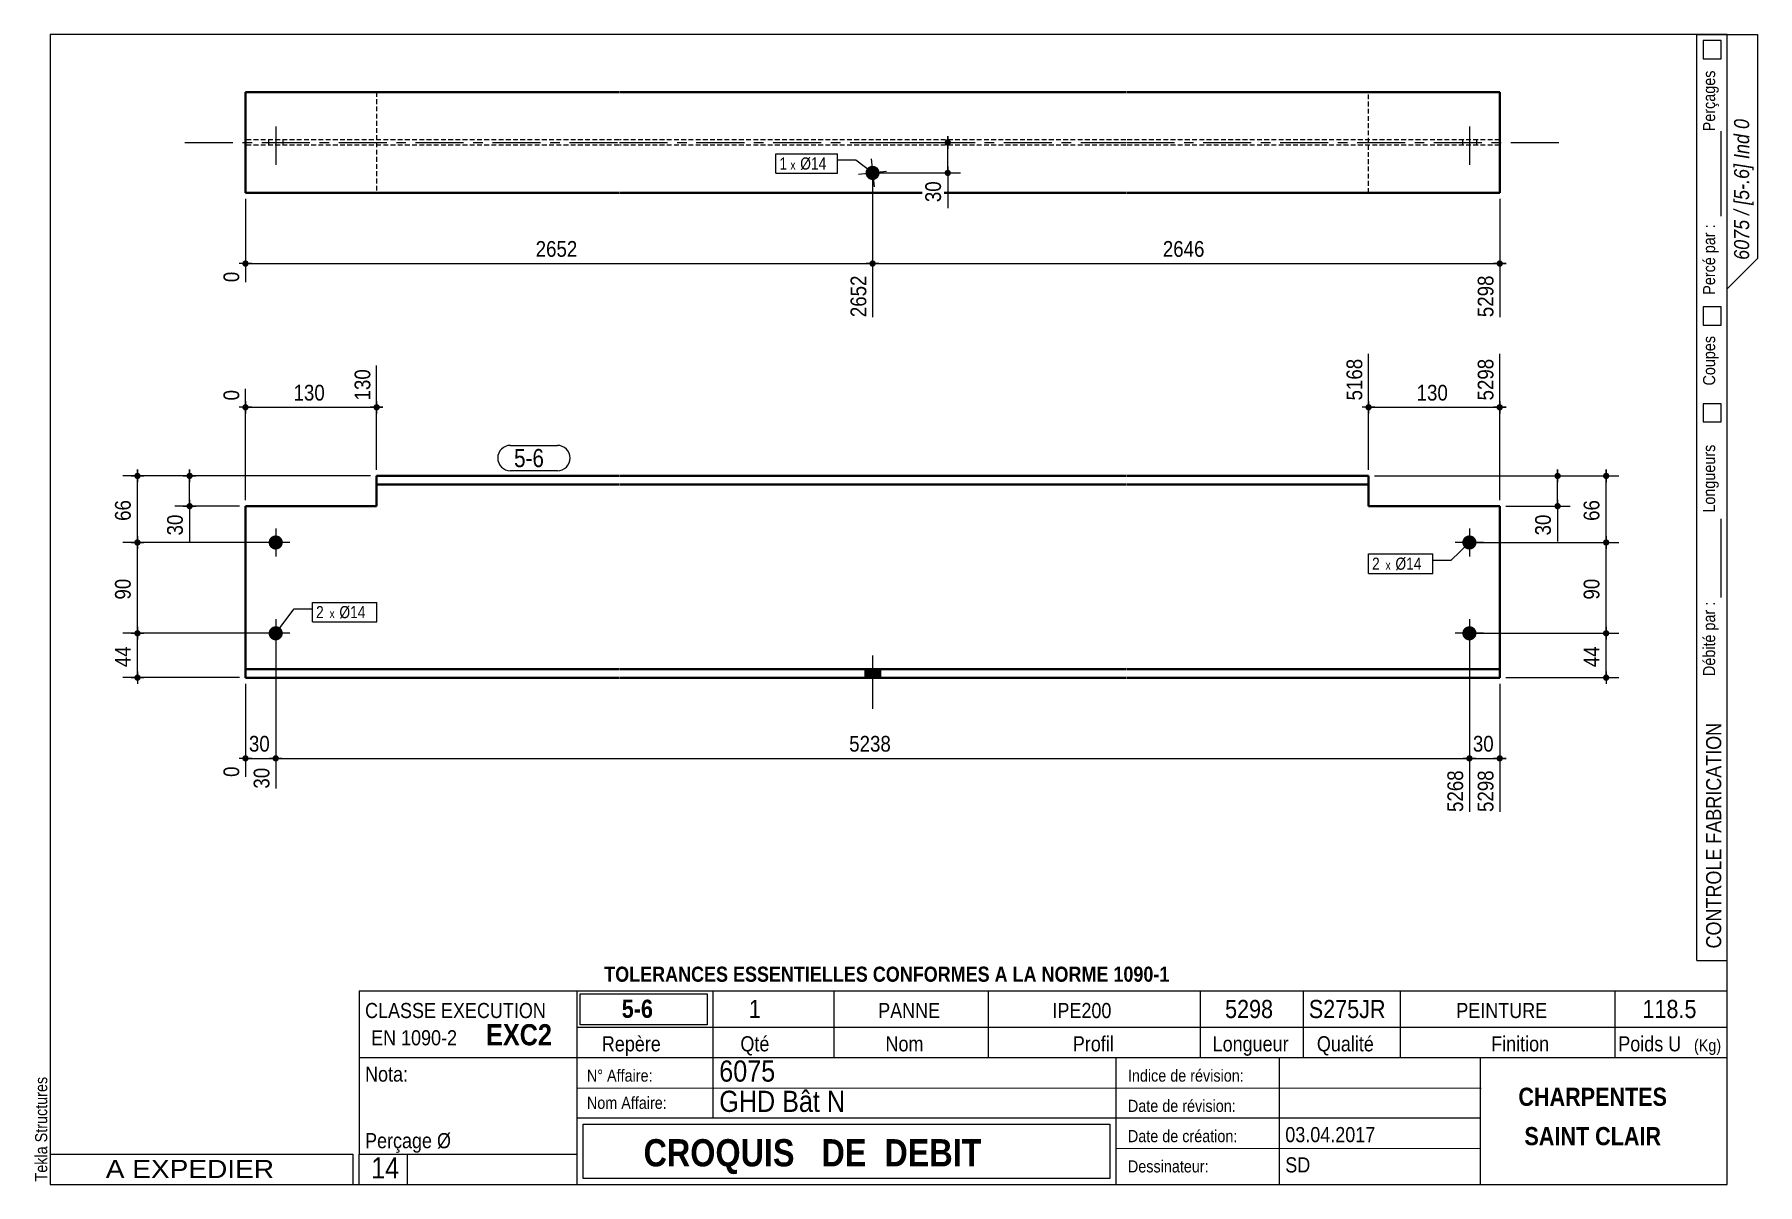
# Model space of a CAD drawing. Header units: millimetres. Extents: x 2 to 287, y 5 to 195.
import ezdxf

# ---------------------------------------------------------------- set-up
doc = ezdxf.new("R2010")
doc.units = ezdxf.units.MM
for name, pattern in [('AXES', [12.7, 7.9375, -1.5875, 1.5875, -1.5875]), ('CACHE2', [1.190625, 0.79375, -0.396875]), ('INTERROMPUX2', [9.525, 6.35, -3.175])]:
    doc.linetypes.add(name, pattern=pattern)
for name, color, linetype, lineweight in [('Autre type objet', 1, 'Continuous', 0), ('Axe', 1, 'Continuous', 0), ('Boulon', 7, 'Continuous', 0), ('Cache', 7, 'Continuous', 0), ('Cotation', 7, 'Continuous', 0), ('Désignation boulon', 3, 'Continuous', 0), ('Feuille dessin', 5, 'Continuous', 0), ('Piece', 2, 'Continuous', 0), ('Repère pièce', 3, 'Continuous', 0)]:
    doc.layers.add(name, color=color, linetype=linetype, lineweight=lineweight)
doc.styles.add('ARIAL', font='ARIAL.TTF')
doc.styles.add('ARIAL_BOLD', font='ARIALBD.TTF')
doc.styles.add('ARIAL_ITALIC', font='ARIALI.TTF')
doc.styles.add('ARIAL_NARROW', font='ARIAL.TTF')
doc.styles.add('COMIC_SANS_MS', font='COMIC.TTF')

# ---------------------------------------------------------------- blocks, each defined once
blk = doc.blocks.new('*A1')
at = {"layer": 'Boulon'}
blk.add_hatch(color=256, dxfattribs=at).paths.add_polyline_path([(142.11, 90.15), (142.11, 88.74), (139.55, 88.74), (139.55, 90.15)], flags=17)
at = {"layer": 'Boulon', "linetype": 'Continuous', "lineweight": 0}
for p, q in [((140.83, 92.4), (140.83, 83.57)), ((139.55, 90.15), (139.55, 88.74)), ((142.11, 90.15), (142.11, 88.74))]:
    blk.add_line(p, q, dxfattribs=at)
blk = doc.blocks.new('*A2')
at = {"layer": 'Boulon'}
for points in [[(239.44, 112.24), (239.47, 112.24), (239.5, 112.23), (239.52, 112.23), (239.55, 112.23), (239.58, 112.22), (239.61, 112.22), (239.64, 112.21), (239.67, 112.21), (239.69, 112.2), (239.72, 112.19), (239.75, 112.19), (239.78, 112.18), (239.8, 112.17), (239.83, 112.16), (239.86, 112.15), (239.88, 112.14), (239.91, 112.13), (239.93, 112.11), (239.96, 112.1), (239.98, 112.09), (240.01, 112.07), (240.03, 112.06), (240.06, 112.04), (240.08, 112.02), (240.1, 112.01), (240.13, 111.99), (240.15, 111.97), (240.17, 111.95), (240.19, 111.93), (240.21, 111.92), (240.23, 111.9), (240.25, 111.87), (240.27, 111.85), (240.29, 111.83), (240.31, 111.81), (240.33, 111.79), (240.35, 111.77), (240.36, 111.74), (240.38, 111.72), (240.4, 111.69), (240.41, 111.67), (240.42, 111.65), (240.44, 111.62), (240.45, 111.6), (240.46, 111.57), (240.48, 111.54), (240.49, 111.52), (240.5, 111.49), (240.51, 111.46), (240.52, 111.44), (240.53, 111.41), (240.53, 111.38), (240.54, 111.35), (240.55, 111.33), (240.55, 111.3), (240.56, 111.27), (240.56, 111.24), (240.57, 111.21), (240.57, 111.18), (240.57, 111.16), (240.57, 111.13), (240.58, 111.1), (240.58, 111.07), (240.58, 111.04), (240.57, 111.01), (240.57, 110.98), (240.57, 110.96), (240.57, 110.93), (240.56, 110.9), (240.56, 110.87), (240.55, 110.84), (240.55, 110.81), (240.54, 110.79), (240.53, 110.76), (240.53, 110.73), (240.52, 110.7), (240.51, 110.68), (240.5, 110.65), (240.49, 110.62), (240.48, 110.6), (240.46, 110.57), (240.45, 110.55), (240.44, 110.52), (240.42, 110.5), (240.41, 110.47), (240.4, 110.45), (240.38, 110.42), (240.36, 110.4), (240.35, 110.38), (240.33, 110.35), (240.31, 110.33), (240.29, 110.31), (240.27, 110.29), (240.25, 110.27), (240.23, 110.25), (240.21, 110.23), (240.19, 110.21), (240.17, 110.19), (240.15, 110.17), (240.13, 110.15), (240.1, 110.13), (240.08, 110.12), (240.06, 110.1), (240.03, 110.08), (240.01, 110.07), (239.98, 110.06), (239.96, 110.04), (239.93, 110.03), (239.91, 110.02), (239.88, 110), (239.86, 109.99), (239.83, 109.98), (239.8, 109.97), (239.78, 109.96), (239.75, 109.95), (239.72, 109.95), (239.69, 109.94), (239.67, 109.93), (239.64, 109.93), (239.61, 109.92), (239.58, 109.92), (239.55, 109.91), (239.52, 109.91), (239.5, 109.91), (239.47, 109.91), (239.44, 109.9), (239.41, 109.9), (239.38, 109.9), (239.35, 109.91), (239.32, 109.91), (239.3, 109.91), (239.27, 109.91), (239.24, 109.92), (239.21, 109.92), (239.18, 109.93), (239.15, 109.93), (239.13, 109.94), (239.1, 109.95), (239.07, 109.95), (239.04, 109.96), (239.02, 109.97), (238.99, 109.98), (238.96, 109.99), (238.94, 110), (238.91, 110.02), (238.88, 110.03), (238.86, 110.04), (238.83, 110.06), (238.81, 110.07), (238.79, 110.08), (238.76, 110.1), (238.74, 110.12), (238.71, 110.13), (238.69, 110.15), (238.67, 110.17), (238.65, 110.19), (238.63, 110.21), (238.6, 110.23), (238.58, 110.25), (238.56, 110.27), (238.54, 110.29), (238.53, 110.31), (238.51, 110.33), (238.49, 110.35), (238.47, 110.38), (238.46, 110.4), (238.44, 110.42), (238.42, 110.45), (238.41, 110.47), (238.39, 110.5), (238.38, 110.52), (238.37, 110.55), (238.35, 110.57), (238.34, 110.6), (238.33, 110.62), (238.32, 110.65), (238.31, 110.68), (238.3, 110.7), (238.29, 110.73), (238.29, 110.76), (238.28, 110.79), (238.27, 110.81), (238.27, 110.84), (238.26, 110.87), (238.26, 110.9), (238.25, 110.93), (238.25, 110.96), (238.25, 110.98), (238.24, 111.01), (238.24, 111.04), (238.24, 111.07), (238.24, 111.1), (238.24, 111.13), (238.25, 111.16), (238.25, 111.18), (238.25, 111.21), (238.26, 111.24), (238.26, 111.27), (238.27, 111.3), (238.27, 111.33), (238.28, 111.35), (238.29, 111.38), (238.29, 111.41), (238.3, 111.44), (238.31, 111.46), (238.32, 111.49), (238.33, 111.52), (238.34, 111.54), (238.35, 111.57), (238.37, 111.6), (238.38, 111.62), (238.39, 111.65), (238.41, 111.67), (238.42, 111.69), (238.44, 111.72), (238.46, 111.74), (238.47, 111.77), (238.49, 111.79), (238.51, 111.81), (238.53, 111.83), (238.54, 111.85), (238.56, 111.87), (238.58, 111.9), (238.6, 111.92), (238.63, 111.93), (238.65, 111.95), (238.67, 111.97), (238.69, 111.99), (238.71, 112.01), (238.74, 112.02), (238.76, 112.04), (238.79, 112.06), (238.81, 112.07), (238.83, 112.09), (238.86, 112.1), (238.88, 112.11), (238.91, 112.13), (238.94, 112.14), (238.96, 112.15), (238.99, 112.16), (239.02, 112.17), (239.04, 112.18), (239.07, 112.19), (239.1, 112.19), (239.13, 112.2), (239.15, 112.21), (239.18, 112.21), (239.21, 112.22), (239.24, 112.22), (239.27, 112.23), (239.3, 112.23), (239.32, 112.23), (239.35, 112.24), (239.38, 112.24), (239.41, 112.24)], [(239.44, 97.24), (239.47, 97.24), (239.5, 97.23), (239.52, 97.23), (239.55, 97.23), (239.58, 97.22), (239.61, 97.22), (239.64, 97.21), (239.67, 97.21), (239.69, 97.2), (239.72, 97.19), (239.75, 97.19), (239.78, 97.18), (239.8, 97.17), (239.83, 97.16), (239.86, 97.15), (239.88, 97.14), (239.91, 97.13), (239.93, 97.11), (239.96, 97.1), (239.98, 97.09), (240.01, 97.07), (240.03, 97.06), (240.06, 97.04), (240.08, 97.02), (240.1, 97.01), (240.13, 96.99), (240.15, 96.97), (240.17, 96.95), (240.19, 96.93), (240.21, 96.92), (240.23, 96.9), (240.25, 96.87), (240.27, 96.85), (240.29, 96.83), (240.31, 96.81), (240.33, 96.79), (240.35, 96.77), (240.36, 96.74), (240.38, 96.72), (240.4, 96.69), (240.41, 96.67), (240.42, 96.65), (240.44, 96.62), (240.45, 96.6), (240.46, 96.57), (240.48, 96.54), (240.49, 96.52), (240.5, 96.49), (240.51, 96.46), (240.52, 96.44), (240.53, 96.41), (240.53, 96.38), (240.54, 96.35), (240.55, 96.33), (240.55, 96.3), (240.56, 96.27), (240.56, 96.24), (240.57, 96.21), (240.57, 96.18), (240.57, 96.16), (240.57, 96.13), (240.58, 96.1), (240.58, 96.07), (240.58, 96.04), (240.57, 96.01), (240.57, 95.98), (240.57, 95.96), (240.57, 95.93), (240.56, 95.9), (240.56, 95.87), (240.55, 95.84), (240.55, 95.81), (240.54, 95.79), (240.53, 95.76), (240.53, 95.73), (240.52, 95.7), (240.51, 95.68), (240.5, 95.65), (240.49, 95.62), (240.48, 95.6), (240.46, 95.57), (240.45, 95.55), (240.44, 95.52), (240.42, 95.5), (240.41, 95.47), (240.4, 95.45), (240.38, 95.42), (240.36, 95.4), (240.35, 95.38), (240.33, 95.35), (240.31, 95.33), (240.29, 95.31), (240.27, 95.29), (240.25, 95.27), (240.23, 95.25), (240.21, 95.23), (240.19, 95.21), (240.17, 95.19), (240.15, 95.17), (240.13, 95.15), (240.1, 95.13), (240.08, 95.12), (240.06, 95.1), (240.03, 95.08), (240.01, 95.07), (239.98, 95.06), (239.96, 95.04), (239.93, 95.03), (239.91, 95.02), (239.88, 95), (239.86, 94.99), (239.83, 94.98), (239.8, 94.97), (239.78, 94.96), (239.75, 94.95), (239.72, 94.95), (239.69, 94.94), (239.67, 94.93), (239.64, 94.93), (239.61, 94.92), (239.58, 94.92), (239.55, 94.91), (239.52, 94.91), (239.5, 94.91), (239.47, 94.91), (239.44, 94.9), (239.41, 94.9), (239.38, 94.9), (239.35, 94.91), (239.32, 94.91), (239.3, 94.91), (239.27, 94.91), (239.24, 94.92), (239.21, 94.92), (239.18, 94.93), (239.15, 94.93), (239.13, 94.94), (239.1, 94.95), (239.07, 94.95), (239.04, 94.96), (239.02, 94.97), (238.99, 94.98), (238.96, 94.99), (238.94, 95), (238.91, 95.02), (238.88, 95.03), (238.86, 95.04), (238.83, 95.06), (238.81, 95.07), (238.79, 95.08), (238.76, 95.1), (238.74, 95.12), (238.71, 95.13), (238.69, 95.15), (238.67, 95.17), (238.65, 95.19), (238.63, 95.21), (238.6, 95.23), (238.58, 95.25), (238.56, 95.27), (238.54, 95.29), (238.53, 95.31), (238.51, 95.33), (238.49, 95.35), (238.47, 95.38), (238.46, 95.4), (238.44, 95.42), (238.42, 95.45), (238.41, 95.47), (238.39, 95.5), (238.38, 95.52), (238.37, 95.55), (238.35, 95.57), (238.34, 95.6), (238.33, 95.62), (238.32, 95.65), (238.31, 95.68), (238.3, 95.7), (238.29, 95.73), (238.29, 95.76), (238.28, 95.79), (238.27, 95.81), (238.27, 95.84), (238.26, 95.87), (238.26, 95.9), (238.25, 95.93), (238.25, 95.96), (238.25, 95.98), (238.24, 96.01), (238.24, 96.04), (238.24, 96.07), (238.24, 96.1), (238.24, 96.13), (238.25, 96.16), (238.25, 96.18), (238.25, 96.21), (238.26, 96.24), (238.26, 96.27), (238.27, 96.3), (238.27, 96.33), (238.28, 96.35), (238.29, 96.38), (238.29, 96.41), (238.3, 96.44), (238.31, 96.46), (238.32, 96.49), (238.33, 96.52), (238.34, 96.54), (238.35, 96.57), (238.37, 96.6), (238.38, 96.62), (238.39, 96.65), (238.41, 96.67), (238.42, 96.69), (238.44, 96.72), (238.46, 96.74), (238.47, 96.77), (238.49, 96.79), (238.51, 96.81), (238.53, 96.83), (238.54, 96.85), (238.56, 96.87), (238.58, 96.9), (238.6, 96.92), (238.63, 96.93), (238.65, 96.95), (238.67, 96.97), (238.69, 96.99), (238.71, 97.01), (238.74, 97.02), (238.76, 97.04), (238.79, 97.06), (238.81, 97.07), (238.83, 97.09), (238.86, 97.1), (238.88, 97.11), (238.91, 97.13), (238.94, 97.14), (238.96, 97.15), (238.99, 97.16), (239.02, 97.17), (239.04, 97.18), (239.07, 97.19), (239.1, 97.19), (239.13, 97.2), (239.15, 97.21), (239.18, 97.21), (239.21, 97.22), (239.24, 97.22), (239.27, 97.23), (239.3, 97.23), (239.32, 97.23), (239.35, 97.24), (239.38, 97.24), (239.41, 97.24)]]:
    blk.add_hatch(color=256, dxfattribs=at).paths.add_polyline_path(points, flags=17)
at = {"layer": 'Boulon', "linetype": 'Continuous', "lineweight": 0}
for p, q in [((241.74, 111.07), (237.08, 111.07)), ((239.41, 113.4), (239.41, 108.74)), ((239.41, 98.4), (239.41, 93.74)), ((241.74, 96.07), (237.08, 96.07))]:
    blk.add_line(p, q, dxfattribs=at)
blk = doc.blocks.new('*A3')
at = {"layer": 'Boulon'}
for points in [[(42.27, 112.24), (42.3, 112.24), (42.33, 112.23), (42.36, 112.23), (42.39, 112.23), (42.41, 112.22), (42.44, 112.22), (42.47, 112.21), (42.5, 112.21), (42.53, 112.2), (42.55, 112.19), (42.58, 112.19), (42.61, 112.18), (42.64, 112.17), (42.66, 112.16), (42.69, 112.15), (42.72, 112.14), (42.74, 112.13), (42.77, 112.11), (42.79, 112.1), (42.82, 112.09), (42.84, 112.07), (42.87, 112.06), (42.89, 112.04), (42.91, 112.02), (42.94, 112.01), (42.96, 111.99), (42.98, 111.97), (43, 111.95), (43.03, 111.93), (43.05, 111.92), (43.07, 111.9), (43.09, 111.87), (43.11, 111.85), (43.13, 111.83), (43.14, 111.81), (43.16, 111.79), (43.18, 111.77), (43.2, 111.74), (43.21, 111.72), (43.23, 111.69), (43.24, 111.67), (43.26, 111.65), (43.27, 111.62), (43.28, 111.6), (43.3, 111.57), (43.31, 111.54), (43.32, 111.52), (43.33, 111.49), (43.34, 111.46), (43.35, 111.44), (43.36, 111.41), (43.37, 111.38), (43.37, 111.35), (43.38, 111.33), (43.39, 111.3), (43.39, 111.27), (43.4, 111.24), (43.4, 111.21), (43.4, 111.18), (43.41, 111.16), (43.41, 111.13), (43.41, 111.1), (43.41, 111.07), (43.41, 111.04), (43.41, 111.01), (43.41, 110.98), (43.4, 110.96), (43.4, 110.93), (43.4, 110.9), (43.39, 110.87), (43.39, 110.84), (43.38, 110.81), (43.37, 110.79), (43.37, 110.76), (43.36, 110.73), (43.35, 110.7), (43.34, 110.68), (43.33, 110.65), (43.32, 110.62), (43.31, 110.6), (43.3, 110.57), (43.28, 110.55), (43.27, 110.52), (43.26, 110.5), (43.24, 110.47), (43.23, 110.45), (43.21, 110.42), (43.2, 110.4), (43.18, 110.38), (43.16, 110.35), (43.14, 110.33), (43.13, 110.31), (43.11, 110.29), (43.09, 110.27), (43.07, 110.25), (43.05, 110.23), (43.03, 110.21), (43, 110.19), (42.98, 110.17), (42.96, 110.15), (42.94, 110.13), (42.91, 110.12), (42.89, 110.1), (42.87, 110.08), (42.84, 110.07), (42.82, 110.06), (42.79, 110.04), (42.77, 110.03), (42.74, 110.02), (42.72, 110), (42.69, 109.99), (42.66, 109.98), (42.64, 109.97), (42.61, 109.96), (42.58, 109.95), (42.55, 109.95), (42.53, 109.94), (42.5, 109.93), (42.47, 109.93), (42.44, 109.92), (42.41, 109.92), (42.39, 109.91), (42.36, 109.91), (42.33, 109.91), (42.3, 109.91), (42.27, 109.9), (42.24, 109.9), (42.21, 109.9), (42.19, 109.91), (42.16, 109.91), (42.13, 109.91), (42.1, 109.91), (42.07, 109.92), (42.04, 109.92), (42.02, 109.93), (41.99, 109.93), (41.96, 109.94), (41.93, 109.95), (41.9, 109.95), (41.88, 109.96), (41.85, 109.97), (41.82, 109.98), (41.8, 109.99), (41.77, 110), (41.74, 110.02), (41.72, 110.03), (41.69, 110.04), (41.67, 110.06), (41.64, 110.07), (41.62, 110.08), (41.59, 110.1), (41.57, 110.12), (41.55, 110.13), (41.53, 110.15), (41.5, 110.17), (41.48, 110.19), (41.46, 110.21), (41.44, 110.23), (41.42, 110.25), (41.4, 110.27), (41.38, 110.29), (41.36, 110.31), (41.34, 110.33), (41.32, 110.35), (41.31, 110.38), (41.29, 110.4), (41.27, 110.42), (41.26, 110.45), (41.24, 110.47), (41.23, 110.5), (41.21, 110.52), (41.2, 110.55), (41.19, 110.57), (41.18, 110.6), (41.16, 110.62), (41.15, 110.65), (41.14, 110.68), (41.14, 110.7), (41.13, 110.73), (41.12, 110.76), (41.11, 110.79), (41.1, 110.81), (41.1, 110.84), (41.09, 110.87), (41.09, 110.9), (41.08, 110.93), (41.08, 110.96), (41.08, 110.98), (41.08, 111.01), (41.08, 111.04), (41.08, 111.07), (41.08, 111.1), (41.08, 111.13), (41.08, 111.16), (41.08, 111.18), (41.08, 111.21), (41.09, 111.24), (41.09, 111.27), (41.1, 111.3), (41.1, 111.33), (41.11, 111.35), (41.12, 111.38), (41.13, 111.41), (41.14, 111.44), (41.14, 111.46), (41.15, 111.49), (41.16, 111.52), (41.18, 111.54), (41.19, 111.57), (41.2, 111.6), (41.21, 111.62), (41.23, 111.65), (41.24, 111.67), (41.26, 111.69), (41.27, 111.72), (41.29, 111.74), (41.31, 111.77), (41.32, 111.79), (41.34, 111.81), (41.36, 111.83), (41.38, 111.85), (41.4, 111.87), (41.42, 111.9), (41.44, 111.92), (41.46, 111.93), (41.48, 111.95), (41.5, 111.97), (41.53, 111.99), (41.55, 112.01), (41.57, 112.02), (41.59, 112.04), (41.62, 112.06), (41.64, 112.07), (41.67, 112.09), (41.69, 112.1), (41.72, 112.11), (41.74, 112.13), (41.77, 112.14), (41.8, 112.15), (41.82, 112.16), (41.85, 112.17), (41.88, 112.18), (41.9, 112.19), (41.93, 112.19), (41.96, 112.2), (41.99, 112.21), (42.02, 112.21), (42.04, 112.22), (42.07, 112.22), (42.1, 112.23), (42.13, 112.23), (42.16, 112.23), (42.19, 112.24), (42.21, 112.24), (42.24, 112.24)], [(42.27, 97.24), (42.3, 97.24), (42.33, 97.23), (42.36, 97.23), (42.39, 97.23), (42.41, 97.22), (42.44, 97.22), (42.47, 97.21), (42.5, 97.21), (42.53, 97.2), (42.55, 97.19), (42.58, 97.19), (42.61, 97.18), (42.64, 97.17), (42.66, 97.16), (42.69, 97.15), (42.72, 97.14), (42.74, 97.13), (42.77, 97.11), (42.79, 97.1), (42.82, 97.09), (42.84, 97.07), (42.87, 97.06), (42.89, 97.04), (42.91, 97.02), (42.94, 97.01), (42.96, 96.99), (42.98, 96.97), (43, 96.95), (43.03, 96.93), (43.05, 96.92), (43.07, 96.9), (43.09, 96.87), (43.11, 96.85), (43.13, 96.83), (43.14, 96.81), (43.16, 96.79), (43.18, 96.77), (43.2, 96.74), (43.21, 96.72), (43.23, 96.69), (43.24, 96.67), (43.26, 96.65), (43.27, 96.62), (43.28, 96.6), (43.3, 96.57), (43.31, 96.54), (43.32, 96.52), (43.33, 96.49), (43.34, 96.46), (43.35, 96.44), (43.36, 96.41), (43.37, 96.38), (43.37, 96.35), (43.38, 96.33), (43.39, 96.3), (43.39, 96.27), (43.4, 96.24), (43.4, 96.21), (43.4, 96.18), (43.41, 96.16), (43.41, 96.13), (43.41, 96.1), (43.41, 96.07), (43.41, 96.04), (43.41, 96.01), (43.41, 95.98), (43.4, 95.96), (43.4, 95.93), (43.4, 95.9), (43.39, 95.87), (43.39, 95.84), (43.38, 95.81), (43.37, 95.79), (43.37, 95.76), (43.36, 95.73), (43.35, 95.7), (43.34, 95.68), (43.33, 95.65), (43.32, 95.62), (43.31, 95.6), (43.3, 95.57), (43.28, 95.55), (43.27, 95.52), (43.26, 95.5), (43.24, 95.47), (43.23, 95.45), (43.21, 95.42), (43.2, 95.4), (43.18, 95.38), (43.16, 95.35), (43.14, 95.33), (43.13, 95.31), (43.11, 95.29), (43.09, 95.27), (43.07, 95.25), (43.05, 95.23), (43.03, 95.21), (43, 95.19), (42.98, 95.17), (42.96, 95.15), (42.94, 95.13), (42.91, 95.12), (42.89, 95.1), (42.87, 95.08), (42.84, 95.07), (42.82, 95.06), (42.79, 95.04), (42.77, 95.03), (42.74, 95.02), (42.72, 95), (42.69, 94.99), (42.66, 94.98), (42.64, 94.97), (42.61, 94.96), (42.58, 94.95), (42.55, 94.95), (42.53, 94.94), (42.5, 94.93), (42.47, 94.93), (42.44, 94.92), (42.41, 94.92), (42.39, 94.91), (42.36, 94.91), (42.33, 94.91), (42.3, 94.91), (42.27, 94.9), (42.24, 94.9), (42.21, 94.9), (42.19, 94.91), (42.16, 94.91), (42.13, 94.91), (42.1, 94.91), (42.07, 94.92), (42.04, 94.92), (42.02, 94.93), (41.99, 94.93), (41.96, 94.94), (41.93, 94.95), (41.9, 94.95), (41.88, 94.96), (41.85, 94.97), (41.82, 94.98), (41.8, 94.99), (41.77, 95), (41.74, 95.02), (41.72, 95.03), (41.69, 95.04), (41.67, 95.06), (41.64, 95.07), (41.62, 95.08), (41.59, 95.1), (41.57, 95.12), (41.55, 95.13), (41.53, 95.15), (41.5, 95.17), (41.48, 95.19), (41.46, 95.21), (41.44, 95.23), (41.42, 95.25), (41.4, 95.27), (41.38, 95.29), (41.36, 95.31), (41.34, 95.33), (41.32, 95.35), (41.31, 95.38), (41.29, 95.4), (41.27, 95.42), (41.26, 95.45), (41.24, 95.47), (41.23, 95.5), (41.21, 95.52), (41.2, 95.55), (41.19, 95.57), (41.18, 95.6), (41.16, 95.62), (41.15, 95.65), (41.14, 95.68), (41.14, 95.7), (41.13, 95.73), (41.12, 95.76), (41.11, 95.79), (41.1, 95.81), (41.1, 95.84), (41.09, 95.87), (41.09, 95.9), (41.08, 95.93), (41.08, 95.96), (41.08, 95.98), (41.08, 96.01), (41.08, 96.04), (41.08, 96.07), (41.08, 96.1), (41.08, 96.13), (41.08, 96.16), (41.08, 96.18), (41.08, 96.21), (41.09, 96.24), (41.09, 96.27), (41.1, 96.3), (41.1, 96.33), (41.11, 96.35), (41.12, 96.38), (41.13, 96.41), (41.14, 96.44), (41.14, 96.46), (41.15, 96.49), (41.16, 96.52), (41.18, 96.54), (41.19, 96.57), (41.2, 96.6), (41.21, 96.62), (41.23, 96.65), (41.24, 96.67), (41.26, 96.69), (41.27, 96.72), (41.29, 96.74), (41.31, 96.77), (41.32, 96.79), (41.34, 96.81), (41.36, 96.83), (41.38, 96.85), (41.4, 96.87), (41.42, 96.9), (41.44, 96.92), (41.46, 96.93), (41.48, 96.95), (41.5, 96.97), (41.53, 96.99), (41.55, 97.01), (41.57, 97.02), (41.59, 97.04), (41.62, 97.06), (41.64, 97.07), (41.67, 97.09), (41.69, 97.1), (41.72, 97.11), (41.74, 97.13), (41.77, 97.14), (41.8, 97.15), (41.82, 97.16), (41.85, 97.17), (41.88, 97.18), (41.9, 97.19), (41.93, 97.19), (41.96, 97.2), (41.99, 97.21), (42.02, 97.21), (42.04, 97.22), (42.07, 97.22), (42.1, 97.23), (42.13, 97.23), (42.16, 97.23), (42.19, 97.24), (42.21, 97.24), (42.24, 97.24)]]:
    blk.add_hatch(color=256, dxfattribs=at).paths.add_polyline_path(points, flags=17)
at = {"layer": 'Boulon', "linetype": 'Continuous', "lineweight": 0}
for p, q in [((44.58, 111.07), (39.91, 111.07)), ((42.24, 113.4), (42.24, 108.74)), ((42.24, 98.4), (42.24, 93.74)), ((44.58, 96.07), (39.91, 96.07))]:
    blk.add_line(p, q, dxfattribs=at)
blk = doc.blocks.new('*A4')
at = {"layer": 'Cache', "color": 7, "linetype": 'CACHE2', "lineweight": 20}
for p, q in [((58.913523, 122.070385), (98.913523, 122.070385)), ((99.013523, 122.070385), (182.649789, 122.070385)), ((182.749789, 122.070385), (222.749789, 122.070385)), ((244.416259, 90.153719), (244.416259, 117.070476))]:
    blk.add_line(p, q, dxfattribs=at)
at = {"layer": 'Piece', "color": 2, "linetype": 'Continuous', "lineweight": 40}
for p, q in [((58.913523, 122.070476), (58.913523, 122.070385)), ((58.913523, 117.070476), (58.913523, 122.070476)), ((58.913523, 122.070476), (98.913523, 122.070472)), ((98.913523, 120.653719), (58.913523, 120.653719)), ((99.013523, 122.070436), (182.649789, 122.070427)), ((182.649789, 120.653719), (99.013523, 120.653719)), ((182.749789, 122.070392), (222.749789, 122.070387)), ((222.749789, 120.653719), (182.749789, 120.653719)), ((222.749789, 122.070387), (222.749789, 120.653719)), ((222.749789, 120.653719), (222.749789, 117.070476)), ((37.24666, 88.737052), (37.24666, 117.070476)), ((37.24666, 117.070476), (58.913523, 117.070476)), ((244.416456, 117.070476), (222.749789, 117.070476)), ((244.416259, 117.070476), (244.416456, 117.070476)), ((244.416259, 90.153719), (244.416456, 117.070476)), ((37.24666, 90.153719), (98.913523, 90.153719)), ((98.913523, 88.737052), (37.24666, 88.737052)), ((99.013523, 90.153719), (182.649789, 90.153719)), ((182.649789, 88.737052), (99.013523, 88.737052)), ((182.749789, 90.153719), (244.416259, 90.153719)), ((244.416259, 88.737052), (182.749789, 88.737052)), ((244.416259, 88.737052), (244.416259, 90.153719))]:
    blk.add_line(p, q, dxfattribs=at)
blk = doc.blocks.new('*A5')
at = {"layer": 'Boulon'}
blk.add_hatch(color=256, dxfattribs=at).paths.add_polyline_path([(139.67, 172.03), (139.67, 172.06), (139.67, 172.09), (139.67, 172.12), (139.67, 172.15), (139.67, 172.18), (139.67, 172.21), (139.67, 172.23), (139.67, 172.26), (139.68, 172.29), (139.68, 172.32), (139.69, 172.35), (139.69, 172.38), (139.7, 172.4), (139.71, 172.43), (139.71, 172.46), (139.72, 172.49), (139.73, 172.51), (139.74, 172.54), (139.75, 172.57), (139.76, 172.59), (139.77, 172.62), (139.79, 172.65), (139.8, 172.67), (139.81, 172.7), (139.83, 172.72), (139.84, 172.75), (139.86, 172.77), (139.87, 172.79), (139.89, 172.82), (139.91, 172.84), (139.92, 172.86), (139.94, 172.88), (139.96, 172.91), (139.98, 172.93), (140, 172.95), (140.02, 172.97), (140.04, 172.99), (140.06, 173.01), (140.09, 173.02), (140.11, 173.04), (140.13, 173.06), (140.15, 173.08), (140.18, 173.09), (140.2, 173.11), (140.22, 173.12), (140.25, 173.14), (140.27, 173.15), (140.3, 173.17), (140.33, 173.18), (140.35, 173.19), (140.38, 173.2), (140.4, 173.21), (140.43, 173.22), (140.46, 173.23), (140.48, 173.24), (140.51, 173.25), (140.54, 173.26), (140.57, 173.26), (140.6, 173.27), (140.62, 173.28), (140.65, 173.28), (140.68, 173.28), (140.71, 173.29), (140.74, 173.29), (140.77, 173.29), (140.79, 173.29), (140.82, 173.29), (140.85, 173.29), (140.88, 173.29), (140.91, 173.29), (140.94, 173.29), (140.97, 173.29), (140.99, 173.28), (141.02, 173.28), (141.05, 173.27), (141.08, 173.27), (141.11, 173.26), (141.13, 173.25), (141.16, 173.25), (141.19, 173.24), (141.22, 173.23), (141.24, 173.22), (141.27, 173.21), (141.3, 173.2), (141.32, 173.19), (141.35, 173.17), (141.37, 173.16), (141.4, 173.15), (141.42, 173.13), (141.45, 173.12), (141.47, 173.1), (141.5, 173.09), (141.52, 173.07), (141.54, 173.05), (141.57, 173.04), (141.59, 173.02), (141.61, 173), (141.63, 172.98), (141.65, 172.96), (141.67, 172.94), (141.69, 172.92), (141.71, 172.9), (141.73, 172.87), (141.75, 172.85), (141.76, 172.83), (141.78, 172.81), (141.8, 172.78), (141.81, 172.76), (141.83, 172.74), (141.84, 172.71), (141.86, 172.69), (141.87, 172.66), (141.88, 172.63), (141.89, 172.61), (141.91, 172.58), (141.92, 172.56), (141.93, 172.53), (141.94, 172.5), (141.95, 172.47), (141.95, 172.45), (141.96, 172.42), (141.97, 172.39), (141.97, 172.36), (141.98, 172.34), (141.98, 172.31), (141.99, 172.28), (141.99, 172.25), (141.99, 172.22), (142, 172.19), (142, 172.17), (142, 172.14), (142, 172.11), (142, 172.08), (142, 172.05), (141.99, 172.02), (141.99, 171.99), (141.99, 171.97), (141.98, 171.94), (141.98, 171.91), (141.97, 171.88), (141.97, 171.85), (141.96, 171.83), (141.95, 171.8), (141.94, 171.77), (141.93, 171.74), (141.92, 171.72), (141.91, 171.69), (141.9, 171.66), (141.89, 171.64), (141.88, 171.61), (141.86, 171.59), (141.85, 171.56), (141.84, 171.54), (141.82, 171.51), (141.81, 171.49), (141.79, 171.46), (141.77, 171.44), (141.76, 171.42), (141.74, 171.39), (141.72, 171.37), (141.7, 171.35), (141.68, 171.33), (141.66, 171.31), (141.64, 171.29), (141.62, 171.27), (141.6, 171.25), (141.58, 171.23), (141.56, 171.21), (141.53, 171.2), (141.51, 171.18), (141.49, 171.16), (141.46, 171.15), (141.44, 171.13), (141.41, 171.12), (141.39, 171.1), (141.36, 171.09), (141.34, 171.08), (141.31, 171.06), (141.29, 171.05), (141.26, 171.04), (141.23, 171.03), (141.21, 171.02), (141.18, 171.01), (141.15, 171.01), (141.12, 171), (141.1, 170.99), (141.07, 170.99), (141.04, 170.98), (141.01, 170.98), (140.98, 170.97), (140.95, 170.97), (140.93, 170.97), (140.9, 170.96), (140.87, 170.96), (140.84, 170.96), (140.81, 170.96), (140.78, 170.96), (140.75, 170.96), (140.73, 170.97), (140.7, 170.97), (140.67, 170.97), (140.64, 170.98), (140.61, 170.98), (140.58, 170.99), (140.56, 170.99), (140.53, 171), (140.5, 171.01), (140.47, 171.02), (140.45, 171.03), (140.42, 171.04), (140.39, 171.05), (140.37, 171.06), (140.34, 171.07), (140.31, 171.08), (140.29, 171.1), (140.26, 171.11), (140.24, 171.12), (140.21, 171.14), (140.19, 171.15), (140.17, 171.17), (140.14, 171.19), (140.12, 171.2), (140.1, 171.22), (140.08, 171.24), (140.05, 171.26), (140.03, 171.28), (140.01, 171.3), (139.99, 171.32), (139.97, 171.34), (139.95, 171.36), (139.94, 171.38), (139.92, 171.4), (139.9, 171.43), (139.88, 171.45), (139.87, 171.47), (139.85, 171.5), (139.84, 171.52), (139.82, 171.55), (139.81, 171.57), (139.79, 171.6), (139.78, 171.62), (139.77, 171.65), (139.76, 171.67), (139.75, 171.7), (139.74, 171.73), (139.73, 171.75), (139.72, 171.78), (139.71, 171.81), (139.7, 171.84), (139.7, 171.86), (139.69, 171.89), (139.68, 171.92), (139.68, 171.95), (139.67, 171.98), (139.67, 172.01)], flags=17)
at = {"layer": 'Boulon', "linetype": 'Continuous', "lineweight": 0}
for p, q in [((140.59, 174.45), (141.08, 169.81)), ((143.15, 172.37), (138.51, 171.88))]:
    blk.add_line(p, q, dxfattribs=at)
blk = doc.blocks.new('*A6')
at = {"layer": 'Boulon', "linetype": 'INTERROMPUX2', "lineweight": 0}
for p, q in [((239.409435, 179.817774), (239.409435, 171.817774)), ((239.409435, 179.817774), (239.409435, 171.817774)), ((238.242768, 177.617774), (238.242768, 176.684441)), ((238.242768, 177.617774), (238.242768, 176.684441)), ((240.576102, 177.617774), (240.576102, 176.684441)), ((240.576102, 177.617774), (240.576102, 176.684441))]:
    blk.add_line(p, q, dxfattribs=at)
blk = doc.blocks.new('*A7')
at = {"layer": 'Boulon', "linetype": 'INTERROMPUX2', "lineweight": 0}
for p, q in [((42.242832, 179.817774), (42.242832, 171.817774)), ((42.242832, 179.817774), (42.242832, 171.817774)), ((41.076166, 177.617774), (41.076166, 176.684441)), ((41.076166, 177.617774), (41.076166, 176.684441)), ((43.409499, 177.617774), (43.409499, 176.684441)), ((43.409499, 177.617774), (43.409499, 176.684441))]:
    blk.add_line(p, q, dxfattribs=at)
blk = doc.blocks.new('*A8')
at = {"layer": 'Axe', "color": 1, "linetype": 'AXES', "lineweight": 15}
for p, q in [((27.24666, 177.151107), (98.913523, 177.151107)), ((99.013523, 177.151107), (182.649789, 177.151107)), ((182.749789, 177.151107), (254.416259, 177.151107))]:
    blk.add_line(p, q, dxfattribs=at)
at = {"layer": 'Cache', "color": 7, "linetype": 'CACHE2', "lineweight": 20}
for p, q in [((58.913523, 185.484441), (58.913523, 168.817774)), ((222.749789, 168.817774), (222.749789, 185.484441)), ((98.913523, 177.617774), (37.24666, 177.617774)), ((98.913523, 176.684441), (37.24666, 176.684441)), ((182.649789, 177.617774), (99.013523, 177.617774)), ((182.649789, 176.684441), (99.013523, 176.684441)), ((244.416456, 177.617774), (182.749789, 177.617774)), ((244.416259, 176.684441), (182.749789, 176.684441)), ((244.416456, 177.617774), (244.416259, 176.684441))]:
    blk.add_line(p, q, dxfattribs=at)
at = {"layer": 'Piece', "color": 2, "linetype": 'Continuous', "lineweight": 40}
for p, q in [((98.913523, 185.484441), (37.24666, 185.484441)), ((37.24666, 168.817774), (37.24666, 185.484441)), ((182.649789, 185.484441), (99.013523, 185.484441)), ((244.416259, 185.484441), (182.749789, 185.484441)), ((244.416259, 185.484441), (244.416259, 168.817774)), ((98.913523, 168.817774), (37.24666, 168.817774)), ((149.00666, 168.817774), (99.013523, 168.817774)), ((182.649789, 168.817774), (152.64666, 168.817774)), ((244.416259, 168.817774), (182.749789, 168.817774))]:
    blk.add_line(p, q, dxfattribs=at)
blk = doc.blocks.new('*A9')
at = {"layer": 'Feuille dessin', "linetype": 'Continuous', "lineweight": 0}
for p, q in [((282, 195), (5, 195)), ((5, 195), (5, 5)), ((282, 5), (282, 195)), ((5, 5), (282, 5))]:
    blk.add_line(p, q, dxfattribs=at)
at = {"layer": 'Feuille dessin', "style": 'ARIAL', "width": 0.85}
blk.add_text('Tekla Structures', height=2, rotation=90, dxfattribs=at).set_placement((4.5, 5.5))
blk = doc.blocks.new('*A10')
at = {"layer": 'Autre type objet', "linetype": 'Continuous', "lineweight": 0}
for p, q in [((277, 42), (277, 195)), ((277, 195), (287, 195)), ((278, 194), (278, 191)), ((281, 194), (278, 194)), ((281, 191), (281, 194)), ((282, 42), (282, 195)), ((287, 195), (287, 158)), ((278, 191), (281, 191)), ((281, 165), (281, 179)), ((287, 158), (282, 153)), ((278, 150), (278, 147)), ((281, 150), (278, 150)), ((281, 147), (281, 150)), ((278, 147), (281, 147)), ((278, 134), (278, 131)), ((281, 134), (278, 134)), ((281, 131), (281, 134)), ((278, 131), (281, 131)), ((281, 102), (281, 115)), ((277, 42), (282, 42))]:
    blk.add_line(p, q, dxfattribs=at)
at = {"layer": 'Autre type objet', "width": 0.85}
for s, height, style, p in [('Perçages', 2, 'ARIAL', (280, 179)), ('6075 / [5-.6] Ind 0', 2.5, 'ARIAL_ITALIC', (285.619109, 157.760245)), ('Percé par :', 2, 'ARIAL', (280, 152)), ('Coupes', 2, 'ARIAL', (280, 137)), ('Longueurs', 2, 'ARIAL', (280, 116)), ('Débité par :', 2, 'ARIAL', (280, 89)), ('CONTROLE FABRICATION', 2.5, 'ARIAL', (281, 44))]:
    blk.add_text(s, height=height, rotation=90, dxfattribs=dict(at, style=style)).set_placement(p)
blk = doc.blocks.new('*A11')
at = {"layer": 'Autre type objet', "linetype": 'Continuous', "lineweight": 0}
for p, q in [((56, 37), (92, 37)), ((56, 37), (56, 10)), ((92, 37), (92, 10)), ((56, 26), (92, 26)), ((56, 10), (92, 10)), ((56, 5), (56, 10)), ((64, 5), (64, 10)), ((56, 5), (64, 5))]:
    blk.add_line(p, q, dxfattribs=at)
at = {"layer": 'Autre type objet', "width": 0.85}
for s, height, style, p in [('CLASSE EXECUTION', 2.5, 'ARIAL', (57, 32.5)), ('EXC2', 3.5, 'ARIAL_BOLD', (77, 28)), ('EN 1090-2', 2.5, 'ARIAL', (58, 28)), ('Nota:', 2.5, 'ARIAL', (57, 22)), ('Perçage Ø', 2.5, 'ARIAL', (57, 11)), ('14', 3.5, 'ARIAL_NARROW', (58.014234, 6))]:
    blk.add_text(s, height=height, dxfattribs=dict(at, style=style)).set_placement(p)
blk = doc.blocks.new('*A12')
at = {"layer": 'Autre type objet', "linetype": 'Continuous', "lineweight": 0}
for p, q in [((92, 37), (282, 37)), ((92, 37), (92, 31)), ((114.5, 31), (114.5, 37)), ((134.5, 31), (134.5, 37)), ((160, 31), (160, 37)), ((195, 31), (195, 37)), ((212, 31), (212, 37)), ((228, 31), (228, 37)), ((263.5, 31), (263.5, 37)), ((282, 31), (282, 37)), ((92.51953, 36.5), (113.5, 36.5)), ((92.51953, 31.394341), (92.51953, 36.5)), ((113.5, 36.5), (113.5, 31.394341)), ((113.5, 31.394341), (92.51953, 31.394341)), ((92, 31), (282, 31)), ((92, 31), (92, 5)), ((114.5, 16), (114.5, 31)), ((134.5, 26), (134.5, 31)), ((160, 26), (160, 31)), ((195, 26), (195, 31)), ((212, 26), (212, 31)), ((228, 26), (228, 31)), ((263.5, 26), (263.5, 31)), ((282, 5), (282, 31)), ((92, 26), (282, 26)), ((181, 26), (181, 5)), ((208, 26), (208, 5)), ((241.262466, 5), (241.262466, 26)), ((92, 21), (241.327069, 20.935451)), ((92, 16), (181, 16)), ((93, 15), (180, 15)), ((93, 6), (93, 15)), ((180, 15), (180, 6)), ((181, 16), (241.297815, 16.021151)), ((181, 11), (241.217807, 10.969512)), ((180, 6), (93, 6)), ((92, 5), (282, 5))]:
    blk.add_line(p, q, dxfattribs=at)
at = {"layer": 'Autre type objet', "width": 0.85}
for s, height, style, p in [('TOLERANCES ESSENTIELLES CONFORMES A LA NORME 1090-1', 2.5, 'ARIAL_BOLD', (96.5, 38.5)), ('5-6', 3, 'ARIAL_BOLD', (99.398273, 32.540141)), ('1', 3, 'ARIAL', (120.389893, 32.5)), ('PANNE', 2.5, 'ARIAL', (141.75415, 32.5)), ('IPE200', 2.5, 'ARIAL', (170.538574, 32.5)), ('5298', 3, 'ARIAL', (199.053223, 32.5)), ('S275JR', 3, 'ARIAL', (212.880127, 32.5)), ('PEINTURE', 2.5, 'ARIAL', (237.24646, 32.5)), ('118.5', 3, 'ARIAL', (267.997314, 32.5)), ('Repère', 2.5, 'ARIAL', (96.112978, 27)), ('Qté', 2.5, 'ARIAL', (119, 27)), ('Nom', 2.5, 'ARIAL', (142.961426, 27)), ('Profil', 2.5, 'ARIAL', (173.903564, 27)), ('Longueur', 2.5, 'ARIAL', (197, 27)), ('Qualité', 2.5, 'ARIAL', (214.218018, 27)), ('Finition', 2.5, 'ARIAL', (243, 27)), ('Poids U', 2.5, 'ARIAL', (264, 27)), ('(Kg)', 2, 'ARIAL', (276.5, 27)), ('N° Affaire:', 2, 'ARIAL', (93.640566, 22)), ('6075', 3.5, 'ARIAL', (115.5, 22)), ('Indice de révision:', 2, 'ARIAL', (183, 22)), ('GHD Bât N', 3.5, 'ARIAL', (115.5, 17)), ('CHARPENTES', 3, 'ARIAL_BOLD', (247.5, 18)), ('Nom Affaire:', 2, 'ARIAL', (93.640566, 17.5)), ('Date de révision:', 2, 'ARIAL', (183, 17)), ('03.04.2017', 2.5, 'ARIAL', (209, 12)), ('SAINT CLAIR', 3, 'ARIAL_BOLD', (248.5, 11.5)), ('CROQUIS   DE  DEBIT', 4.5, 'ARIAL_BOLD', (103, 8)), ('Date de création:', 2, 'ARIAL', (183, 12)), ('Dessinateur:', 2, 'ARIAL', (183, 7)), ('SD', 2.5, 'ARIAL', (209, 7))]:
    blk.add_text(s, height=height, dxfattribs=dict(at, style=style)).set_placement(p)
blk = doc.blocks.new('*A13')
at = {"layer": 'Autre type objet', "linetype": 'Continuous', "lineweight": 0}
for p, q in [((5, 10), (55, 10)), ((5, 10), (5, 5)), ((55, 10), (55, 5)), ((5, 5), (55, 5))]:
    blk.add_line(p, q, dxfattribs=at)
at = {"layer": 'Autre type objet', "style": 'ARIAL', "width": 1.105}
blk.add_text('A EXPEDIER', height=3, dxfattribs=at).set_placement((14.169647, 6.073465))
blk = doc.blocks.new('*A14')
at = {"layer": 'Cotation'}
for points in [[(28, 121.55), (27.97, 121.55), (27.95, 121.56), (27.92, 121.56), (27.9, 121.57), (27.87, 121.57), (27.85, 121.58), (27.83, 121.59), (27.8, 121.6), (27.78, 121.61), (27.76, 121.62), (27.74, 121.64), (27.71, 121.65), (27.69, 121.67), (27.68, 121.69), (27.66, 121.7), (27.64, 121.72), (27.62, 121.74), (27.61, 121.76), (27.59, 121.78), (27.58, 121.8), (27.57, 121.83), (27.55, 121.85), (27.54, 121.87), (27.53, 121.9), (27.53, 121.92), (27.52, 121.94), (27.51, 121.97), (27.51, 121.99), (27.51, 122.02), (27.51, 122.04), (27.5, 122.07), (27.51, 122.1), (27.51, 122.12), (27.51, 122.15), (27.51, 122.17), (27.52, 122.2), (27.53, 122.22), (27.53, 122.25), (27.54, 122.27), (27.55, 122.29), (27.57, 122.32), (27.58, 122.34), (27.59, 122.36), (27.61, 122.38), (27.62, 122.4), (27.64, 122.42), (27.66, 122.44), (27.68, 122.46), (27.69, 122.47), (27.71, 122.49), (27.74, 122.5), (27.76, 122.52), (27.78, 122.53), (27.8, 122.54), (27.83, 122.55), (27.85, 122.56), (27.87, 122.57), (27.9, 122.57), (27.92, 122.58), (27.95, 122.58), (27.97, 122.59), (28, 122.59), (28.02, 122.59), (28.05, 122.59), (28.08, 122.59), (28.1, 122.58), (28.13, 122.58), (28.15, 122.57), (28.18, 122.57), (28.2, 122.56), (28.22, 122.55), (28.25, 122.54), (28.27, 122.53), (28.29, 122.52), (28.31, 122.5), (28.33, 122.49), (28.35, 122.47), (28.37, 122.46), (28.39, 122.44), (28.41, 122.42), (28.43, 122.4), (28.44, 122.38), (28.46, 122.36), (28.47, 122.34), (28.48, 122.32), (28.49, 122.29), (28.5, 122.27), (28.51, 122.25), (28.52, 122.22), (28.53, 122.2), (28.53, 122.17), (28.54, 122.15), (28.54, 122.12), (28.54, 122.1), (28.54, 122.07), (28.54, 122.04), (28.54, 122.02), (28.54, 121.99), (28.53, 121.97), (28.53, 121.94), (28.52, 121.92), (28.51, 121.9), (28.5, 121.87), (28.49, 121.85), (28.48, 121.83), (28.47, 121.8), (28.46, 121.78), (28.44, 121.76), (28.43, 121.74), (28.41, 121.72), (28.39, 121.7), (28.37, 121.69), (28.35, 121.67), (28.33, 121.65), (28.31, 121.64), (28.29, 121.62), (28.27, 121.61), (28.25, 121.6), (28.22, 121.59), (28.2, 121.58), (28.18, 121.57), (28.15, 121.57), (28.13, 121.56), (28.1, 121.56), (28.08, 121.55), (28.05, 121.55), (28.02, 121.55)], [(28, 116.55), (27.97, 116.55), (27.95, 116.56), (27.92, 116.56), (27.9, 116.57), (27.87, 116.57), (27.85, 116.58), (27.83, 116.59), (27.8, 116.6), (27.78, 116.61), (27.76, 116.62), (27.74, 116.64), (27.71, 116.65), (27.69, 116.67), (27.68, 116.69), (27.66, 116.7), (27.64, 116.72), (27.62, 116.74), (27.61, 116.76), (27.59, 116.78), (27.58, 116.8), (27.57, 116.83), (27.55, 116.85), (27.54, 116.87), (27.53, 116.9), (27.53, 116.92), (27.52, 116.94), (27.51, 116.97), (27.51, 116.99), (27.51, 117.02), (27.51, 117.04), (27.5, 117.07), (27.51, 117.1), (27.51, 117.12), (27.51, 117.15), (27.51, 117.17), (27.52, 117.2), (27.53, 117.22), (27.53, 117.25), (27.54, 117.27), (27.55, 117.29), (27.57, 117.32), (27.58, 117.34), (27.59, 117.36), (27.61, 117.38), (27.62, 117.4), (27.64, 117.42), (27.66, 117.44), (27.68, 117.46), (27.69, 117.47), (27.71, 117.49), (27.74, 117.5), (27.76, 117.52), (27.78, 117.53), (27.8, 117.54), (27.83, 117.55), (27.85, 117.56), (27.87, 117.57), (27.9, 117.57), (27.92, 117.58), (27.95, 117.58), (27.97, 117.59), (28, 117.59), (28.02, 117.59), (28.05, 117.59), (28.08, 117.59), (28.1, 117.58), (28.13, 117.58), (28.15, 117.57), (28.18, 117.57), (28.2, 117.56), (28.22, 117.55), (28.25, 117.54), (28.27, 117.53), (28.29, 117.52), (28.31, 117.5), (28.33, 117.49), (28.35, 117.47), (28.37, 117.46), (28.39, 117.44), (28.41, 117.42), (28.43, 117.4), (28.44, 117.38), (28.46, 117.36), (28.47, 117.34), (28.48, 117.32), (28.49, 117.29), (28.5, 117.27), (28.51, 117.25), (28.52, 117.22), (28.53, 117.2), (28.53, 117.17), (28.54, 117.15), (28.54, 117.12), (28.54, 117.1), (28.54, 117.07), (28.54, 117.04), (28.54, 117.02), (28.54, 116.99), (28.53, 116.97), (28.53, 116.94), (28.52, 116.92), (28.51, 116.9), (28.5, 116.87), (28.49, 116.85), (28.48, 116.83), (28.47, 116.8), (28.46, 116.78), (28.44, 116.76), (28.43, 116.74), (28.41, 116.72), (28.39, 116.7), (28.37, 116.69), (28.35, 116.67), (28.33, 116.65), (28.31, 116.64), (28.29, 116.62), (28.27, 116.61), (28.25, 116.6), (28.22, 116.59), (28.2, 116.58), (28.18, 116.57), (28.15, 116.57), (28.13, 116.56), (28.1, 116.56), (28.08, 116.55), (28.05, 116.55), (28.02, 116.55)]]:
    blk.add_hatch(color=256, dxfattribs=at).paths.add_polyline_path(points, flags=17)
at = {"layer": 'Cotation', "linetype": 'Continuous', "lineweight": 0}
for p, q in [((28.02, 123.11), (28.02, 121.03)), ((28.02, 122.07), (28.02, 123.11)), ((57.91, 122.07), (25.6, 122.07)), ((26.98, 122.07), (29.06, 122.07)), ((28.02, 117.07), (28.02, 122.07)), ((36.25, 117.07), (25.6, 117.07)), ((26.98, 117.07), (29.06, 117.07)), ((28.02, 118.11), (28.02, 116.03)), ((28.02, 117.07), (28.02, 111.26)), ((28.02, 117.07), (28.02, 111.26))]:
    blk.add_line(p, q, dxfattribs=at)
at = {"layer": 'Cotation'}
for p in [(28.02, 122.07), (28.02, 117.07)]:
    blk.add_point(p, dxfattribs=at)
at = {"layer": 'Cotation', "style": 'ARIAL', "width": 0.85}
blk.add_text('30', height=2.6, rotation=90.0002, dxfattribs=at).set_placement((26.9, 112.24))
blk = doc.blocks.new('*A15')
at = {"layer": 'Cotation'}
for points in [[(253.95, 121.55), (253.92, 121.55), (253.9, 121.56), (253.87, 121.56), (253.85, 121.57), (253.82, 121.57), (253.8, 121.58), (253.78, 121.59), (253.75, 121.6), (253.73, 121.61), (253.71, 121.62), (253.69, 121.64), (253.67, 121.65), (253.65, 121.67), (253.63, 121.69), (253.61, 121.7), (253.59, 121.72), (253.57, 121.74), (253.56, 121.76), (253.54, 121.78), (253.53, 121.8), (253.52, 121.83), (253.51, 121.85), (253.49, 121.87), (253.49, 121.9), (253.48, 121.92), (253.47, 121.94), (253.47, 121.97), (253.46, 121.99), (253.46, 122.02), (253.46, 122.04), (253.46, 122.07), (253.46, 122.1), (253.46, 122.12), (253.46, 122.15), (253.47, 122.17), (253.47, 122.2), (253.48, 122.22), (253.49, 122.25), (253.49, 122.27), (253.51, 122.29), (253.52, 122.32), (253.53, 122.34), (253.54, 122.36), (253.56, 122.38), (253.57, 122.4), (253.59, 122.42), (253.61, 122.44), (253.63, 122.46), (253.65, 122.47), (253.67, 122.49), (253.69, 122.5), (253.71, 122.52), (253.73, 122.53), (253.75, 122.54), (253.78, 122.55), (253.8, 122.56), (253.82, 122.57), (253.85, 122.57), (253.87, 122.58), (253.9, 122.58), (253.92, 122.59), (253.95, 122.59), (253.98, 122.59), (254, 122.59), (254.03, 122.59), (254.05, 122.58), (254.08, 122.58), (254.1, 122.57), (254.13, 122.57), (254.15, 122.56), (254.17, 122.55), (254.2, 122.54), (254.22, 122.53), (254.24, 122.52), (254.26, 122.5), (254.28, 122.49), (254.31, 122.47), (254.32, 122.46), (254.34, 122.44), (254.36, 122.42), (254.38, 122.4), (254.39, 122.38), (254.41, 122.36), (254.42, 122.34), (254.43, 122.32), (254.45, 122.29), (254.46, 122.27), (254.46, 122.25), (254.47, 122.22), (254.48, 122.2), (254.49, 122.17), (254.49, 122.15), (254.49, 122.12), (254.49, 122.1), (254.5, 122.07), (254.49, 122.04), (254.49, 122.02), (254.49, 121.99), (254.49, 121.97), (254.48, 121.94), (254.47, 121.92), (254.46, 121.9), (254.46, 121.87), (254.45, 121.85), (254.43, 121.83), (254.42, 121.8), (254.41, 121.78), (254.39, 121.76), (254.38, 121.74), (254.36, 121.72), (254.34, 121.7), (254.32, 121.69), (254.31, 121.67), (254.28, 121.65), (254.26, 121.64), (254.24, 121.62), (254.22, 121.61), (254.2, 121.6), (254.17, 121.59), (254.15, 121.58), (254.13, 121.57), (254.1, 121.57), (254.08, 121.56), (254.05, 121.56), (254.03, 121.55), (254, 121.55), (253.98, 121.55)], [(253.95, 116.55), (253.92, 116.55), (253.9, 116.56), (253.87, 116.56), (253.85, 116.57), (253.82, 116.57), (253.8, 116.58), (253.78, 116.59), (253.75, 116.6), (253.73, 116.61), (253.71, 116.62), (253.69, 116.64), (253.67, 116.65), (253.65, 116.67), (253.63, 116.69), (253.61, 116.7), (253.59, 116.72), (253.57, 116.74), (253.56, 116.76), (253.54, 116.78), (253.53, 116.8), (253.52, 116.83), (253.51, 116.85), (253.49, 116.87), (253.49, 116.9), (253.48, 116.92), (253.47, 116.94), (253.47, 116.97), (253.46, 116.99), (253.46, 117.02), (253.46, 117.04), (253.46, 117.07), (253.46, 117.1), (253.46, 117.12), (253.46, 117.15), (253.47, 117.17), (253.47, 117.2), (253.48, 117.22), (253.49, 117.25), (253.49, 117.27), (253.51, 117.29), (253.52, 117.32), (253.53, 117.34), (253.54, 117.36), (253.56, 117.38), (253.57, 117.4), (253.59, 117.42), (253.61, 117.44), (253.63, 117.46), (253.65, 117.47), (253.67, 117.49), (253.69, 117.5), (253.71, 117.52), (253.73, 117.53), (253.75, 117.54), (253.78, 117.55), (253.8, 117.56), (253.82, 117.57), (253.85, 117.57), (253.87, 117.58), (253.9, 117.58), (253.92, 117.59), (253.95, 117.59), (253.98, 117.59), (254, 117.59), (254.03, 117.59), (254.05, 117.58), (254.08, 117.58), (254.1, 117.57), (254.13, 117.57), (254.15, 117.56), (254.17, 117.55), (254.2, 117.54), (254.22, 117.53), (254.24, 117.52), (254.26, 117.5), (254.28, 117.49), (254.31, 117.47), (254.32, 117.46), (254.34, 117.44), (254.36, 117.42), (254.38, 117.4), (254.39, 117.38), (254.41, 117.36), (254.42, 117.34), (254.43, 117.32), (254.45, 117.29), (254.46, 117.27), (254.46, 117.25), (254.47, 117.22), (254.48, 117.2), (254.49, 117.17), (254.49, 117.15), (254.49, 117.12), (254.49, 117.1), (254.5, 117.07), (254.49, 117.04), (254.49, 117.02), (254.49, 116.99), (254.49, 116.97), (254.48, 116.94), (254.47, 116.92), (254.46, 116.9), (254.46, 116.87), (254.45, 116.85), (254.43, 116.83), (254.42, 116.8), (254.41, 116.78), (254.39, 116.76), (254.38, 116.74), (254.36, 116.72), (254.34, 116.7), (254.32, 116.69), (254.31, 116.67), (254.28, 116.65), (254.26, 116.64), (254.24, 116.62), (254.22, 116.61), (254.2, 116.6), (254.17, 116.59), (254.15, 116.58), (254.13, 116.57), (254.1, 116.57), (254.08, 116.56), (254.05, 116.56), (254.03, 116.55), (254, 116.55), (253.98, 116.55)]]:
    blk.add_hatch(color=256, dxfattribs=at).paths.add_polyline_path(points, flags=17)
at = {"layer": 'Cotation', "linetype": 'Continuous', "lineweight": 0}
for p, q in [((253.98, 123.11), (253.98, 121.03)), ((253.98, 122.07), (253.98, 123.11)), ((223.75, 122.07), (256.06, 122.07)), ((252.94, 122.07), (255.02, 122.07)), ((253.98, 117.07), (253.98, 122.07)), ((245.42, 117.07), (256.06, 117.07)), ((252.94, 117.07), (255.02, 117.07)), ((253.98, 118.11), (253.98, 116.03)), ((253.98, 117.07), (253.98, 111.26)), ((253.98, 117.07), (253.98, 111.26))]:
    blk.add_line(p, q, dxfattribs=at)
at = {"layer": 'Cotation'}
for p in [(253.98, 122.07), (253.98, 117.07)]:
    blk.add_point(p, dxfattribs=at)
at = {"layer": 'Cotation', "style": 'ARIAL', "width": 0.85}
blk.add_text('30', height=2.6, rotation=90.0002, dxfattribs=at).set_placement((252.86, 112.24))
blk = doc.blocks.new('*A16')
at = {"layer": 'Cotation'}
for points in [[(19.38, 95.55), (19.35, 95.55), (19.33, 95.56), (19.3, 95.56), (19.28, 95.57), (19.25, 95.57), (19.23, 95.58), (19.21, 95.59), (19.18, 95.6), (19.16, 95.61), (19.14, 95.62), (19.12, 95.64), (19.1, 95.65), (19.08, 95.67), (19.06, 95.69), (19.04, 95.7), (19.02, 95.72), (19, 95.74), (18.99, 95.76), (18.97, 95.78), (18.96, 95.8), (18.95, 95.83), (18.94, 95.85), (18.92, 95.87), (18.92, 95.9), (18.91, 95.92), (18.9, 95.94), (18.9, 95.97), (18.89, 95.99), (18.89, 96.02), (18.89, 96.04), (18.89, 96.07), (18.89, 96.1), (18.89, 96.12), (18.89, 96.15), (18.9, 96.17), (18.9, 96.2), (18.91, 96.22), (18.92, 96.25), (18.92, 96.27), (18.94, 96.29), (18.95, 96.32), (18.96, 96.34), (18.97, 96.36), (18.99, 96.38), (19, 96.4), (19.02, 96.42), (19.04, 96.44), (19.06, 96.46), (19.08, 96.47), (19.1, 96.49), (19.12, 96.5), (19.14, 96.52), (19.16, 96.53), (19.18, 96.54), (19.21, 96.55), (19.23, 96.56), (19.25, 96.57), (19.28, 96.57), (19.3, 96.58), (19.33, 96.58), (19.35, 96.59), (19.38, 96.59), (19.41, 96.59), (19.43, 96.59), (19.46, 96.59), (19.48, 96.58), (19.51, 96.58), (19.53, 96.57), (19.56, 96.57), (19.58, 96.56), (19.6, 96.55), (19.63, 96.54), (19.65, 96.53), (19.67, 96.52), (19.69, 96.5), (19.72, 96.49), (19.74, 96.47), (19.75, 96.46), (19.77, 96.44), (19.79, 96.42), (19.81, 96.4), (19.82, 96.38), (19.84, 96.36), (19.85, 96.34), (19.86, 96.32), (19.88, 96.29), (19.89, 96.27), (19.89, 96.25), (19.9, 96.22), (19.91, 96.2), (19.92, 96.17), (19.92, 96.15), (19.92, 96.12), (19.92, 96.1), (19.93, 96.07), (19.92, 96.04), (19.92, 96.02), (19.92, 95.99), (19.92, 95.97), (19.91, 95.94), (19.9, 95.92), (19.89, 95.9), (19.89, 95.87), (19.88, 95.85), (19.86, 95.83), (19.85, 95.8), (19.84, 95.78), (19.82, 95.76), (19.81, 95.74), (19.79, 95.72), (19.77, 95.7), (19.75, 95.69), (19.74, 95.67), (19.72, 95.65), (19.69, 95.64), (19.67, 95.62), (19.65, 95.61), (19.63, 95.6), (19.6, 95.59), (19.58, 95.58), (19.56, 95.57), (19.53, 95.57), (19.51, 95.56), (19.48, 95.56), (19.46, 95.55), (19.43, 95.55), (19.41, 95.55)], [(19.38, 88.22), (19.35, 88.22), (19.33, 88.22), (19.3, 88.23), (19.28, 88.23), (19.25, 88.24), (19.23, 88.25), (19.21, 88.26), (19.18, 88.27), (19.16, 88.28), (19.14, 88.29), (19.12, 88.3), (19.1, 88.32), (19.08, 88.34), (19.06, 88.35), (19.04, 88.37), (19.02, 88.39), (19, 88.41), (18.99, 88.43), (18.97, 88.45), (18.96, 88.47), (18.95, 88.49), (18.94, 88.51), (18.92, 88.54), (18.92, 88.56), (18.91, 88.59), (18.9, 88.61), (18.9, 88.64), (18.89, 88.66), (18.89, 88.69), (18.89, 88.71), (18.89, 88.74), (18.89, 88.76), (18.89, 88.79), (18.89, 88.81), (18.9, 88.84), (18.9, 88.86), (18.91, 88.89), (18.92, 88.91), (18.92, 88.94), (18.94, 88.96), (18.95, 88.98), (18.96, 89), (18.97, 89.03), (18.99, 89.05), (19, 89.07), (19.02, 89.09), (19.04, 89.1), (19.06, 89.12), (19.08, 89.14), (19.1, 89.15), (19.12, 89.17), (19.14, 89.18), (19.16, 89.2), (19.18, 89.21), (19.21, 89.22), (19.23, 89.23), (19.25, 89.23), (19.28, 89.24), (19.3, 89.25), (19.33, 89.25), (19.35, 89.25), (19.38, 89.26), (19.41, 89.26), (19.43, 89.26), (19.46, 89.25), (19.48, 89.25), (19.51, 89.25), (19.53, 89.24), (19.56, 89.23), (19.58, 89.23), (19.6, 89.22), (19.63, 89.21), (19.65, 89.2), (19.67, 89.18), (19.69, 89.17), (19.72, 89.15), (19.74, 89.14), (19.75, 89.12), (19.77, 89.1), (19.79, 89.09), (19.81, 89.07), (19.82, 89.05), (19.84, 89.03), (19.85, 89), (19.86, 88.98), (19.88, 88.96), (19.89, 88.94), (19.89, 88.91), (19.9, 88.89), (19.91, 88.86), (19.92, 88.84), (19.92, 88.81), (19.92, 88.79), (19.92, 88.76), (19.93, 88.74), (19.92, 88.71), (19.92, 88.69), (19.92, 88.66), (19.92, 88.64), (19.91, 88.61), (19.9, 88.59), (19.89, 88.56), (19.89, 88.54), (19.88, 88.51), (19.86, 88.49), (19.85, 88.47), (19.84, 88.45), (19.82, 88.43), (19.81, 88.41), (19.79, 88.39), (19.77, 88.37), (19.75, 88.35), (19.74, 88.34), (19.72, 88.32), (19.69, 88.3), (19.67, 88.29), (19.65, 88.28), (19.63, 88.27), (19.6, 88.26), (19.58, 88.25), (19.56, 88.24), (19.53, 88.23), (19.51, 88.23), (19.48, 88.22), (19.46, 88.22), (19.43, 88.22), (19.41, 88.22)]]:
    blk.add_hatch(color=256, dxfattribs=at).paths.add_polyline_path(points, flags=17)
at = {"layer": 'Cotation', "linetype": 'Continuous', "lineweight": 0}
for p, q in [((19.41, 97.11), (19.41, 95.03)), ((19.41, 96.07), (19.41, 97.11)), ((41.24, 96.07), (16.99, 96.07)), ((18.37, 96.07), (20.45, 96.07)), ((19.41, 88.74), (19.41, 96.07)), ((36.25, 88.74), (16.99, 88.74)), ((18.37, 88.74), (20.45, 88.74)), ((19.41, 89.78), (19.41, 87.7)), ((19.41, 88.74), (19.41, 87.7))]:
    blk.add_line(p, q, dxfattribs=at)
at = {"layer": 'Cotation'}
for p in [(19.41, 96.07), (19.41, 88.74)]:
    blk.add_point(p, dxfattribs=at)
at = {"layer": 'Cotation', "style": 'ARIAL', "width": 0.85}
blk.add_text('44', height=2.6, rotation=90.0002, dxfattribs=at).set_placement((18.29, 90.48))
blk = doc.blocks.new('*A17')
at = {"layer": 'Cotation'}
for points in [[(19.38, 110.55), (19.35, 110.55), (19.33, 110.56), (19.3, 110.56), (19.28, 110.57), (19.25, 110.57), (19.23, 110.58), (19.21, 110.59), (19.18, 110.6), (19.16, 110.61), (19.14, 110.62), (19.12, 110.64), (19.1, 110.65), (19.08, 110.67), (19.06, 110.69), (19.04, 110.7), (19.02, 110.72), (19, 110.74), (18.99, 110.76), (18.97, 110.78), (18.96, 110.8), (18.95, 110.83), (18.94, 110.85), (18.92, 110.87), (18.92, 110.9), (18.91, 110.92), (18.9, 110.94), (18.9, 110.97), (18.89, 110.99), (18.89, 111.02), (18.89, 111.04), (18.89, 111.07), (18.89, 111.1), (18.89, 111.12), (18.89, 111.15), (18.9, 111.17), (18.9, 111.2), (18.91, 111.22), (18.92, 111.25), (18.92, 111.27), (18.94, 111.29), (18.95, 111.32), (18.96, 111.34), (18.97, 111.36), (18.99, 111.38), (19, 111.4), (19.02, 111.42), (19.04, 111.44), (19.06, 111.46), (19.08, 111.47), (19.1, 111.49), (19.12, 111.5), (19.14, 111.52), (19.16, 111.53), (19.18, 111.54), (19.21, 111.55), (19.23, 111.56), (19.25, 111.57), (19.28, 111.57), (19.3, 111.58), (19.33, 111.58), (19.35, 111.59), (19.38, 111.59), (19.41, 111.59), (19.43, 111.59), (19.46, 111.59), (19.48, 111.58), (19.51, 111.58), (19.53, 111.57), (19.56, 111.57), (19.58, 111.56), (19.6, 111.55), (19.63, 111.54), (19.65, 111.53), (19.67, 111.52), (19.69, 111.5), (19.72, 111.49), (19.74, 111.47), (19.75, 111.46), (19.77, 111.44), (19.79, 111.42), (19.81, 111.4), (19.82, 111.38), (19.84, 111.36), (19.85, 111.34), (19.86, 111.32), (19.88, 111.29), (19.89, 111.27), (19.89, 111.25), (19.9, 111.22), (19.91, 111.2), (19.92, 111.17), (19.92, 111.15), (19.92, 111.12), (19.92, 111.1), (19.93, 111.07), (19.92, 111.04), (19.92, 111.02), (19.92, 110.99), (19.92, 110.97), (19.91, 110.94), (19.9, 110.92), (19.89, 110.9), (19.89, 110.87), (19.88, 110.85), (19.86, 110.83), (19.85, 110.8), (19.84, 110.78), (19.82, 110.76), (19.81, 110.74), (19.79, 110.72), (19.77, 110.7), (19.75, 110.69), (19.74, 110.67), (19.72, 110.65), (19.69, 110.64), (19.67, 110.62), (19.65, 110.61), (19.63, 110.6), (19.6, 110.59), (19.58, 110.58), (19.56, 110.57), (19.53, 110.57), (19.51, 110.56), (19.48, 110.56), (19.46, 110.55), (19.43, 110.55), (19.41, 110.55)], [(19.38, 95.55), (19.35, 95.55), (19.33, 95.56), (19.3, 95.56), (19.28, 95.57), (19.25, 95.57), (19.23, 95.58), (19.21, 95.59), (19.18, 95.6), (19.16, 95.61), (19.14, 95.62), (19.12, 95.64), (19.1, 95.65), (19.08, 95.67), (19.06, 95.69), (19.04, 95.7), (19.02, 95.72), (19, 95.74), (18.99, 95.76), (18.97, 95.78), (18.96, 95.8), (18.95, 95.83), (18.94, 95.85), (18.92, 95.87), (18.92, 95.9), (18.91, 95.92), (18.9, 95.94), (18.9, 95.97), (18.89, 95.99), (18.89, 96.02), (18.89, 96.04), (18.89, 96.07), (18.89, 96.1), (18.89, 96.12), (18.89, 96.15), (18.9, 96.17), (18.9, 96.2), (18.91, 96.22), (18.92, 96.25), (18.92, 96.27), (18.94, 96.29), (18.95, 96.32), (18.96, 96.34), (18.97, 96.36), (18.99, 96.38), (19, 96.4), (19.02, 96.42), (19.04, 96.44), (19.06, 96.46), (19.08, 96.47), (19.1, 96.49), (19.12, 96.5), (19.14, 96.52), (19.16, 96.53), (19.18, 96.54), (19.21, 96.55), (19.23, 96.56), (19.25, 96.57), (19.28, 96.57), (19.3, 96.58), (19.33, 96.58), (19.35, 96.59), (19.38, 96.59), (19.41, 96.59), (19.43, 96.59), (19.46, 96.59), (19.48, 96.58), (19.51, 96.58), (19.53, 96.57), (19.56, 96.57), (19.58, 96.56), (19.6, 96.55), (19.63, 96.54), (19.65, 96.53), (19.67, 96.52), (19.69, 96.5), (19.72, 96.49), (19.74, 96.47), (19.75, 96.46), (19.77, 96.44), (19.79, 96.42), (19.81, 96.4), (19.82, 96.38), (19.84, 96.36), (19.85, 96.34), (19.86, 96.32), (19.88, 96.29), (19.89, 96.27), (19.89, 96.25), (19.9, 96.22), (19.91, 96.2), (19.92, 96.17), (19.92, 96.15), (19.92, 96.12), (19.92, 96.1), (19.93, 96.07), (19.92, 96.04), (19.92, 96.02), (19.92, 95.99), (19.92, 95.97), (19.91, 95.94), (19.9, 95.92), (19.89, 95.9), (19.89, 95.87), (19.88, 95.85), (19.86, 95.83), (19.85, 95.8), (19.84, 95.78), (19.82, 95.76), (19.81, 95.74), (19.79, 95.72), (19.77, 95.7), (19.75, 95.69), (19.74, 95.67), (19.72, 95.65), (19.69, 95.64), (19.67, 95.62), (19.65, 95.61), (19.63, 95.6), (19.6, 95.59), (19.58, 95.58), (19.56, 95.57), (19.53, 95.57), (19.51, 95.56), (19.48, 95.56), (19.46, 95.55), (19.43, 95.55), (19.41, 95.55)]]:
    blk.add_hatch(color=256, dxfattribs=at).paths.add_polyline_path(points, flags=17)
at = {"layer": 'Cotation', "linetype": 'Continuous', "lineweight": 0}
for p, q in [((41.24, 111.07), (16.99, 111.07)), ((18.37, 111.07), (20.45, 111.07)), ((19.41, 112.11), (19.41, 110.03)), ((19.41, 111.07), (19.41, 112.11)), ((19.41, 96.07), (19.41, 111.07)), ((19.41, 97.11), (19.41, 95.03)), ((41.24, 96.07), (16.99, 96.07)), ((18.37, 96.07), (20.45, 96.07)), ((19.41, 96.07), (19.41, 95.03))]:
    blk.add_line(p, q, dxfattribs=at)
at = {"layer": 'Cotation'}
for p in [(19.41, 111.07), (19.41, 96.07)]:
    blk.add_point(p, dxfattribs=at)
at = {"layer": 'Cotation', "style": 'ARIAL', "width": 0.85}
blk.add_text('90', height=2.6, rotation=90.0002, dxfattribs=at).set_placement((18.29, 101.64))
blk = doc.blocks.new('*A18')
at = {"layer": 'Cotation'}
for points in [[(19.38, 121.55), (19.35, 121.55), (19.33, 121.56), (19.3, 121.56), (19.28, 121.57), (19.25, 121.57), (19.23, 121.58), (19.21, 121.59), (19.18, 121.6), (19.16, 121.61), (19.14, 121.62), (19.12, 121.64), (19.1, 121.65), (19.08, 121.67), (19.06, 121.69), (19.04, 121.7), (19.02, 121.72), (19, 121.74), (18.99, 121.76), (18.97, 121.78), (18.96, 121.8), (18.95, 121.83), (18.94, 121.85), (18.92, 121.87), (18.92, 121.9), (18.91, 121.92), (18.9, 121.94), (18.9, 121.97), (18.89, 121.99), (18.89, 122.02), (18.89, 122.04), (18.89, 122.07), (18.89, 122.1), (18.89, 122.12), (18.89, 122.15), (18.9, 122.17), (18.9, 122.2), (18.91, 122.22), (18.92, 122.25), (18.92, 122.27), (18.94, 122.29), (18.95, 122.32), (18.96, 122.34), (18.97, 122.36), (18.99, 122.38), (19, 122.4), (19.02, 122.42), (19.04, 122.44), (19.06, 122.46), (19.08, 122.47), (19.1, 122.49), (19.12, 122.5), (19.14, 122.52), (19.16, 122.53), (19.18, 122.54), (19.21, 122.55), (19.23, 122.56), (19.25, 122.57), (19.28, 122.57), (19.3, 122.58), (19.33, 122.58), (19.35, 122.59), (19.38, 122.59), (19.41, 122.59), (19.43, 122.59), (19.46, 122.59), (19.48, 122.58), (19.51, 122.58), (19.53, 122.57), (19.56, 122.57), (19.58, 122.56), (19.6, 122.55), (19.63, 122.54), (19.65, 122.53), (19.67, 122.52), (19.69, 122.5), (19.72, 122.49), (19.74, 122.47), (19.75, 122.46), (19.77, 122.44), (19.79, 122.42), (19.81, 122.4), (19.82, 122.38), (19.84, 122.36), (19.85, 122.34), (19.86, 122.32), (19.88, 122.29), (19.89, 122.27), (19.89, 122.25), (19.9, 122.22), (19.91, 122.2), (19.92, 122.17), (19.92, 122.15), (19.92, 122.12), (19.92, 122.1), (19.93, 122.07), (19.92, 122.04), (19.92, 122.02), (19.92, 121.99), (19.92, 121.97), (19.91, 121.94), (19.9, 121.92), (19.89, 121.9), (19.89, 121.87), (19.88, 121.85), (19.86, 121.83), (19.85, 121.8), (19.84, 121.78), (19.82, 121.76), (19.81, 121.74), (19.79, 121.72), (19.77, 121.7), (19.75, 121.69), (19.74, 121.67), (19.72, 121.65), (19.69, 121.64), (19.67, 121.62), (19.65, 121.61), (19.63, 121.6), (19.6, 121.59), (19.58, 121.58), (19.56, 121.57), (19.53, 121.57), (19.51, 121.56), (19.48, 121.56), (19.46, 121.55), (19.43, 121.55), (19.41, 121.55)], [(19.38, 110.55), (19.35, 110.55), (19.33, 110.56), (19.3, 110.56), (19.28, 110.57), (19.25, 110.57), (19.23, 110.58), (19.21, 110.59), (19.18, 110.6), (19.16, 110.61), (19.14, 110.62), (19.12, 110.64), (19.1, 110.65), (19.08, 110.67), (19.06, 110.69), (19.04, 110.7), (19.02, 110.72), (19, 110.74), (18.99, 110.76), (18.97, 110.78), (18.96, 110.8), (18.95, 110.83), (18.94, 110.85), (18.92, 110.87), (18.92, 110.9), (18.91, 110.92), (18.9, 110.94), (18.9, 110.97), (18.89, 110.99), (18.89, 111.02), (18.89, 111.04), (18.89, 111.07), (18.89, 111.1), (18.89, 111.12), (18.89, 111.15), (18.9, 111.17), (18.9, 111.2), (18.91, 111.22), (18.92, 111.25), (18.92, 111.27), (18.94, 111.29), (18.95, 111.32), (18.96, 111.34), (18.97, 111.36), (18.99, 111.38), (19, 111.4), (19.02, 111.42), (19.04, 111.44), (19.06, 111.46), (19.08, 111.47), (19.1, 111.49), (19.12, 111.5), (19.14, 111.52), (19.16, 111.53), (19.18, 111.54), (19.21, 111.55), (19.23, 111.56), (19.25, 111.57), (19.28, 111.57), (19.3, 111.58), (19.33, 111.58), (19.35, 111.59), (19.38, 111.59), (19.41, 111.59), (19.43, 111.59), (19.46, 111.59), (19.48, 111.58), (19.51, 111.58), (19.53, 111.57), (19.56, 111.57), (19.58, 111.56), (19.6, 111.55), (19.63, 111.54), (19.65, 111.53), (19.67, 111.52), (19.69, 111.5), (19.72, 111.49), (19.74, 111.47), (19.75, 111.46), (19.77, 111.44), (19.79, 111.42), (19.81, 111.4), (19.82, 111.38), (19.84, 111.36), (19.85, 111.34), (19.86, 111.32), (19.88, 111.29), (19.89, 111.27), (19.89, 111.25), (19.9, 111.22), (19.91, 111.2), (19.92, 111.17), (19.92, 111.15), (19.92, 111.12), (19.92, 111.1), (19.93, 111.07), (19.92, 111.04), (19.92, 111.02), (19.92, 110.99), (19.92, 110.97), (19.91, 110.94), (19.9, 110.92), (19.89, 110.9), (19.89, 110.87), (19.88, 110.85), (19.86, 110.83), (19.85, 110.8), (19.84, 110.78), (19.82, 110.76), (19.81, 110.74), (19.79, 110.72), (19.77, 110.7), (19.75, 110.69), (19.74, 110.67), (19.72, 110.65), (19.69, 110.64), (19.67, 110.62), (19.65, 110.61), (19.63, 110.6), (19.6, 110.59), (19.58, 110.58), (19.56, 110.57), (19.53, 110.57), (19.51, 110.56), (19.48, 110.56), (19.46, 110.55), (19.43, 110.55), (19.41, 110.55)]]:
    blk.add_hatch(color=256, dxfattribs=at).paths.add_polyline_path(points, flags=17)
at = {"layer": 'Cotation', "linetype": 'Continuous', "lineweight": 0}
for p, q in [((19.41, 123.11), (19.41, 121.03)), ((19.41, 122.07), (19.41, 123.11)), ((57.91, 122.07), (16.99, 122.07)), ((18.37, 122.07), (20.45, 122.07)), ((19.41, 111.07), (19.41, 122.07)), ((41.24, 111.07), (16.99, 111.07)), ((18.37, 111.07), (20.45, 111.07)), ((19.41, 112.11), (19.41, 110.03)), ((19.41, 111.07), (19.41, 110.03))]:
    blk.add_line(p, q, dxfattribs=at)
at = {"layer": 'Cotation'}
for p in [(19.41, 122.07), (19.41, 111.07)]:
    blk.add_point(p, dxfattribs=at)
at = {"layer": 'Cotation', "style": 'ARIAL', "width": 0.85}
blk.add_text('66', height=2.6, rotation=90.0002, dxfattribs=at).set_placement((18.29, 114.64))
blk = doc.blocks.new('*A19')
at = {"layer": 'Cotation'}
for points in [[(261.97, 95.55), (261.95, 95.55), (261.92, 95.56), (261.9, 95.56), (261.87, 95.57), (261.85, 95.57), (261.82, 95.58), (261.8, 95.59), (261.77, 95.6), (261.75, 95.61), (261.73, 95.62), (261.71, 95.64), (261.69, 95.65), (261.67, 95.67), (261.65, 95.69), (261.63, 95.7), (261.61, 95.72), (261.6, 95.74), (261.58, 95.76), (261.56, 95.78), (261.55, 95.8), (261.54, 95.83), (261.53, 95.85), (261.52, 95.87), (261.51, 95.9), (261.5, 95.92), (261.49, 95.94), (261.49, 95.97), (261.48, 95.99), (261.48, 96.02), (261.48, 96.04), (261.48, 96.07), (261.48, 96.1), (261.48, 96.12), (261.48, 96.15), (261.49, 96.17), (261.49, 96.2), (261.5, 96.22), (261.51, 96.25), (261.52, 96.27), (261.53, 96.29), (261.54, 96.32), (261.55, 96.34), (261.56, 96.36), (261.58, 96.38), (261.6, 96.4), (261.61, 96.42), (261.63, 96.44), (261.65, 96.46), (261.67, 96.47), (261.69, 96.49), (261.71, 96.5), (261.73, 96.52), (261.75, 96.53), (261.77, 96.54), (261.8, 96.55), (261.82, 96.56), (261.85, 96.57), (261.87, 96.57), (261.9, 96.58), (261.92, 96.58), (261.95, 96.59), (261.97, 96.59), (262, 96.59), (262.02, 96.59), (262.05, 96.59), (262.07, 96.58), (262.1, 96.58), (262.12, 96.57), (262.15, 96.57), (262.17, 96.56), (262.2, 96.55), (262.22, 96.54), (262.24, 96.53), (262.26, 96.52), (262.29, 96.5), (262.31, 96.49), (262.33, 96.47), (262.35, 96.46), (262.36, 96.44), (262.38, 96.42), (262.4, 96.4), (262.41, 96.38), (262.43, 96.36), (262.44, 96.34), (262.46, 96.32), (262.47, 96.29), (262.48, 96.27), (262.49, 96.25), (262.49, 96.22), (262.5, 96.2), (262.51, 96.17), (262.51, 96.15), (262.51, 96.12), (262.52, 96.1), (262.52, 96.07), (262.52, 96.04), (262.51, 96.02), (262.51, 95.99), (262.51, 95.97), (262.5, 95.94), (262.49, 95.92), (262.49, 95.9), (262.48, 95.87), (262.47, 95.85), (262.46, 95.83), (262.44, 95.8), (262.43, 95.78), (262.41, 95.76), (262.4, 95.74), (262.38, 95.72), (262.36, 95.7), (262.35, 95.69), (262.33, 95.67), (262.31, 95.65), (262.29, 95.64), (262.26, 95.62), (262.24, 95.61), (262.22, 95.6), (262.2, 95.59), (262.17, 95.58), (262.15, 95.57), (262.12, 95.57), (262.1, 95.56), (262.07, 95.56), (262.05, 95.55), (262.02, 95.55), (262, 95.55)], [(261.97, 88.22), (261.95, 88.22), (261.92, 88.22), (261.9, 88.23), (261.87, 88.23), (261.85, 88.24), (261.82, 88.25), (261.8, 88.26), (261.77, 88.27), (261.75, 88.28), (261.73, 88.29), (261.71, 88.3), (261.69, 88.32), (261.67, 88.34), (261.65, 88.35), (261.63, 88.37), (261.61, 88.39), (261.6, 88.41), (261.58, 88.43), (261.56, 88.45), (261.55, 88.47), (261.54, 88.49), (261.53, 88.51), (261.52, 88.54), (261.51, 88.56), (261.5, 88.59), (261.49, 88.61), (261.49, 88.64), (261.48, 88.66), (261.48, 88.69), (261.48, 88.71), (261.48, 88.74), (261.48, 88.76), (261.48, 88.79), (261.48, 88.81), (261.49, 88.84), (261.49, 88.86), (261.5, 88.89), (261.51, 88.91), (261.52, 88.94), (261.53, 88.96), (261.54, 88.98), (261.55, 89), (261.56, 89.03), (261.58, 89.05), (261.6, 89.07), (261.61, 89.09), (261.63, 89.1), (261.65, 89.12), (261.67, 89.14), (261.69, 89.15), (261.71, 89.17), (261.73, 89.18), (261.75, 89.2), (261.77, 89.21), (261.8, 89.22), (261.82, 89.23), (261.85, 89.23), (261.87, 89.24), (261.9, 89.25), (261.92, 89.25), (261.95, 89.25), (261.97, 89.26), (262, 89.26), (262.02, 89.26), (262.05, 89.25), (262.07, 89.25), (262.1, 89.25), (262.12, 89.24), (262.15, 89.23), (262.17, 89.23), (262.2, 89.22), (262.22, 89.21), (262.24, 89.2), (262.26, 89.18), (262.29, 89.17), (262.31, 89.15), (262.33, 89.14), (262.35, 89.12), (262.36, 89.1), (262.38, 89.09), (262.4, 89.07), (262.41, 89.05), (262.43, 89.03), (262.44, 89), (262.46, 88.98), (262.47, 88.96), (262.48, 88.94), (262.49, 88.91), (262.49, 88.89), (262.5, 88.86), (262.51, 88.84), (262.51, 88.81), (262.51, 88.79), (262.52, 88.76), (262.52, 88.74), (262.52, 88.71), (262.51, 88.69), (262.51, 88.66), (262.51, 88.64), (262.5, 88.61), (262.49, 88.59), (262.49, 88.56), (262.48, 88.54), (262.47, 88.51), (262.46, 88.49), (262.44, 88.47), (262.43, 88.45), (262.41, 88.43), (262.4, 88.41), (262.38, 88.39), (262.36, 88.37), (262.35, 88.35), (262.33, 88.34), (262.31, 88.32), (262.29, 88.3), (262.26, 88.29), (262.24, 88.28), (262.22, 88.27), (262.2, 88.26), (262.17, 88.25), (262.15, 88.24), (262.12, 88.23), (262.1, 88.23), (262.07, 88.22), (262.05, 88.22), (262.02, 88.22), (262, 88.22)]]:
    blk.add_hatch(color=256, dxfattribs=at).paths.add_polyline_path(points, flags=17)
at = {"layer": 'Cotation', "linetype": 'Continuous', "lineweight": 0}
for p, q in [((262, 97.11), (262, 95.03)), ((262, 96.07), (262, 97.11)), ((240.41, 96.07), (264.08, 96.07)), ((260.96, 96.07), (263.04, 96.07)), ((262, 88.74), (262, 96.07)), ((245.42, 88.74), (264.08, 88.74)), ((260.96, 88.74), (263.04, 88.74)), ((262, 89.78), (262, 87.7)), ((262, 88.74), (262, 87.7))]:
    blk.add_line(p, q, dxfattribs=at)
at = {"layer": 'Cotation'}
for p in [(262, 96.07), (262, 88.74)]:
    blk.add_point(p, dxfattribs=at)
at = {"layer": 'Cotation', "style": 'ARIAL', "width": 0.85}
blk.add_text('44', height=2.6, rotation=90.0002, dxfattribs=at).set_placement((260.88, 90.48))
blk = doc.blocks.new('*A20')
at = {"layer": 'Cotation'}
for points in [[(261.97, 110.55), (261.95, 110.55), (261.92, 110.56), (261.9, 110.56), (261.87, 110.57), (261.85, 110.57), (261.82, 110.58), (261.8, 110.59), (261.77, 110.6), (261.75, 110.61), (261.73, 110.62), (261.71, 110.64), (261.69, 110.65), (261.67, 110.67), (261.65, 110.69), (261.63, 110.7), (261.61, 110.72), (261.6, 110.74), (261.58, 110.76), (261.56, 110.78), (261.55, 110.8), (261.54, 110.83), (261.53, 110.85), (261.52, 110.87), (261.51, 110.9), (261.5, 110.92), (261.49, 110.94), (261.49, 110.97), (261.48, 110.99), (261.48, 111.02), (261.48, 111.04), (261.48, 111.07), (261.48, 111.1), (261.48, 111.12), (261.48, 111.15), (261.49, 111.17), (261.49, 111.2), (261.5, 111.22), (261.51, 111.25), (261.52, 111.27), (261.53, 111.29), (261.54, 111.32), (261.55, 111.34), (261.56, 111.36), (261.58, 111.38), (261.6, 111.4), (261.61, 111.42), (261.63, 111.44), (261.65, 111.46), (261.67, 111.47), (261.69, 111.49), (261.71, 111.5), (261.73, 111.52), (261.75, 111.53), (261.77, 111.54), (261.8, 111.55), (261.82, 111.56), (261.85, 111.57), (261.87, 111.57), (261.9, 111.58), (261.92, 111.58), (261.95, 111.59), (261.97, 111.59), (262, 111.59), (262.02, 111.59), (262.05, 111.59), (262.07, 111.58), (262.1, 111.58), (262.12, 111.57), (262.15, 111.57), (262.17, 111.56), (262.2, 111.55), (262.22, 111.54), (262.24, 111.53), (262.26, 111.52), (262.29, 111.5), (262.31, 111.49), (262.33, 111.47), (262.35, 111.46), (262.36, 111.44), (262.38, 111.42), (262.4, 111.4), (262.41, 111.38), (262.43, 111.36), (262.44, 111.34), (262.46, 111.32), (262.47, 111.29), (262.48, 111.27), (262.49, 111.25), (262.49, 111.22), (262.5, 111.2), (262.51, 111.17), (262.51, 111.15), (262.51, 111.12), (262.52, 111.1), (262.52, 111.07), (262.52, 111.04), (262.51, 111.02), (262.51, 110.99), (262.51, 110.97), (262.5, 110.94), (262.49, 110.92), (262.49, 110.9), (262.48, 110.87), (262.47, 110.85), (262.46, 110.83), (262.44, 110.8), (262.43, 110.78), (262.41, 110.76), (262.4, 110.74), (262.38, 110.72), (262.36, 110.7), (262.35, 110.69), (262.33, 110.67), (262.31, 110.65), (262.29, 110.64), (262.26, 110.62), (262.24, 110.61), (262.22, 110.6), (262.2, 110.59), (262.17, 110.58), (262.15, 110.57), (262.12, 110.57), (262.1, 110.56), (262.07, 110.56), (262.05, 110.55), (262.02, 110.55), (262, 110.55)], [(261.97, 95.55), (261.95, 95.55), (261.92, 95.56), (261.9, 95.56), (261.87, 95.57), (261.85, 95.57), (261.82, 95.58), (261.8, 95.59), (261.77, 95.6), (261.75, 95.61), (261.73, 95.62), (261.71, 95.64), (261.69, 95.65), (261.67, 95.67), (261.65, 95.69), (261.63, 95.7), (261.61, 95.72), (261.6, 95.74), (261.58, 95.76), (261.56, 95.78), (261.55, 95.8), (261.54, 95.83), (261.53, 95.85), (261.52, 95.87), (261.51, 95.9), (261.5, 95.92), (261.49, 95.94), (261.49, 95.97), (261.48, 95.99), (261.48, 96.02), (261.48, 96.04), (261.48, 96.07), (261.48, 96.1), (261.48, 96.12), (261.48, 96.15), (261.49, 96.17), (261.49, 96.2), (261.5, 96.22), (261.51, 96.25), (261.52, 96.27), (261.53, 96.29), (261.54, 96.32), (261.55, 96.34), (261.56, 96.36), (261.58, 96.38), (261.6, 96.4), (261.61, 96.42), (261.63, 96.44), (261.65, 96.46), (261.67, 96.47), (261.69, 96.49), (261.71, 96.5), (261.73, 96.52), (261.75, 96.53), (261.77, 96.54), (261.8, 96.55), (261.82, 96.56), (261.85, 96.57), (261.87, 96.57), (261.9, 96.58), (261.92, 96.58), (261.95, 96.59), (261.97, 96.59), (262, 96.59), (262.02, 96.59), (262.05, 96.59), (262.07, 96.58), (262.1, 96.58), (262.12, 96.57), (262.15, 96.57), (262.17, 96.56), (262.2, 96.55), (262.22, 96.54), (262.24, 96.53), (262.26, 96.52), (262.29, 96.5), (262.31, 96.49), (262.33, 96.47), (262.35, 96.46), (262.36, 96.44), (262.38, 96.42), (262.4, 96.4), (262.41, 96.38), (262.43, 96.36), (262.44, 96.34), (262.46, 96.32), (262.47, 96.29), (262.48, 96.27), (262.49, 96.25), (262.49, 96.22), (262.5, 96.2), (262.51, 96.17), (262.51, 96.15), (262.51, 96.12), (262.52, 96.1), (262.52, 96.07), (262.52, 96.04), (262.51, 96.02), (262.51, 95.99), (262.51, 95.97), (262.5, 95.94), (262.49, 95.92), (262.49, 95.9), (262.48, 95.87), (262.47, 95.85), (262.46, 95.83), (262.44, 95.8), (262.43, 95.78), (262.41, 95.76), (262.4, 95.74), (262.38, 95.72), (262.36, 95.7), (262.35, 95.69), (262.33, 95.67), (262.31, 95.65), (262.29, 95.64), (262.26, 95.62), (262.24, 95.61), (262.22, 95.6), (262.2, 95.59), (262.17, 95.58), (262.15, 95.57), (262.12, 95.57), (262.1, 95.56), (262.07, 95.56), (262.05, 95.55), (262.02, 95.55), (262, 95.55)]]:
    blk.add_hatch(color=256, dxfattribs=at).paths.add_polyline_path(points, flags=17)
at = {"layer": 'Cotation', "linetype": 'Continuous', "lineweight": 0}
for p, q in [((240.41, 111.07), (264.08, 111.07)), ((260.96, 111.07), (263.04, 111.07)), ((262, 112.11), (262, 110.03)), ((262, 111.07), (262, 112.11)), ((262, 96.07), (262, 111.07)), ((262, 97.11), (262, 95.03)), ((240.41, 96.07), (264.08, 96.07)), ((260.96, 96.07), (263.04, 96.07)), ((262, 96.07), (262, 95.03))]:
    blk.add_line(p, q, dxfattribs=at)
at = {"layer": 'Cotation'}
for p in [(262, 111.07), (262, 96.07)]:
    blk.add_point(p, dxfattribs=at)
at = {"layer": 'Cotation', "style": 'ARIAL', "width": 0.85}
blk.add_text('90', height=2.6, rotation=90.0002, dxfattribs=at).set_placement((260.88, 101.64))
blk = doc.blocks.new('*A21')
at = {"layer": 'Cotation'}
for points in [[(261.97, 121.55), (261.95, 121.55), (261.92, 121.56), (261.9, 121.56), (261.87, 121.57), (261.85, 121.57), (261.82, 121.58), (261.8, 121.59), (261.77, 121.6), (261.75, 121.61), (261.73, 121.62), (261.71, 121.64), (261.69, 121.65), (261.67, 121.67), (261.65, 121.69), (261.63, 121.7), (261.61, 121.72), (261.6, 121.74), (261.58, 121.76), (261.56, 121.78), (261.55, 121.8), (261.54, 121.83), (261.53, 121.85), (261.52, 121.87), (261.51, 121.9), (261.5, 121.92), (261.49, 121.94), (261.49, 121.97), (261.48, 121.99), (261.48, 122.02), (261.48, 122.04), (261.48, 122.07), (261.48, 122.1), (261.48, 122.12), (261.48, 122.15), (261.49, 122.17), (261.49, 122.2), (261.5, 122.22), (261.51, 122.25), (261.52, 122.27), (261.53, 122.29), (261.54, 122.32), (261.55, 122.34), (261.56, 122.36), (261.58, 122.38), (261.6, 122.4), (261.61, 122.42), (261.63, 122.44), (261.65, 122.46), (261.67, 122.47), (261.69, 122.49), (261.71, 122.5), (261.73, 122.52), (261.75, 122.53), (261.77, 122.54), (261.8, 122.55), (261.82, 122.56), (261.85, 122.57), (261.87, 122.57), (261.9, 122.58), (261.92, 122.58), (261.95, 122.59), (261.97, 122.59), (262, 122.59), (262.02, 122.59), (262.05, 122.59), (262.07, 122.58), (262.1, 122.58), (262.12, 122.57), (262.15, 122.57), (262.17, 122.56), (262.2, 122.55), (262.22, 122.54), (262.24, 122.53), (262.26, 122.52), (262.29, 122.5), (262.31, 122.49), (262.33, 122.47), (262.35, 122.46), (262.36, 122.44), (262.38, 122.42), (262.4, 122.4), (262.41, 122.38), (262.43, 122.36), (262.44, 122.34), (262.46, 122.32), (262.47, 122.29), (262.48, 122.27), (262.49, 122.25), (262.49, 122.22), (262.5, 122.2), (262.51, 122.17), (262.51, 122.15), (262.51, 122.12), (262.52, 122.1), (262.52, 122.07), (262.52, 122.04), (262.51, 122.02), (262.51, 121.99), (262.51, 121.97), (262.5, 121.94), (262.49, 121.92), (262.49, 121.9), (262.48, 121.87), (262.47, 121.85), (262.46, 121.83), (262.44, 121.8), (262.43, 121.78), (262.41, 121.76), (262.4, 121.74), (262.38, 121.72), (262.36, 121.7), (262.35, 121.69), (262.33, 121.67), (262.31, 121.65), (262.29, 121.64), (262.26, 121.62), (262.24, 121.61), (262.22, 121.6), (262.2, 121.59), (262.17, 121.58), (262.15, 121.57), (262.12, 121.57), (262.1, 121.56), (262.07, 121.56), (262.05, 121.55), (262.02, 121.55), (262, 121.55)], [(261.97, 110.55), (261.95, 110.55), (261.92, 110.56), (261.9, 110.56), (261.87, 110.57), (261.85, 110.57), (261.82, 110.58), (261.8, 110.59), (261.77, 110.6), (261.75, 110.61), (261.73, 110.62), (261.71, 110.64), (261.69, 110.65), (261.67, 110.67), (261.65, 110.69), (261.63, 110.7), (261.61, 110.72), (261.6, 110.74), (261.58, 110.76), (261.56, 110.78), (261.55, 110.8), (261.54, 110.83), (261.53, 110.85), (261.52, 110.87), (261.51, 110.9), (261.5, 110.92), (261.49, 110.94), (261.49, 110.97), (261.48, 110.99), (261.48, 111.02), (261.48, 111.04), (261.48, 111.07), (261.48, 111.1), (261.48, 111.12), (261.48, 111.15), (261.49, 111.17), (261.49, 111.2), (261.5, 111.22), (261.51, 111.25), (261.52, 111.27), (261.53, 111.29), (261.54, 111.32), (261.55, 111.34), (261.56, 111.36), (261.58, 111.38), (261.6, 111.4), (261.61, 111.42), (261.63, 111.44), (261.65, 111.46), (261.67, 111.47), (261.69, 111.49), (261.71, 111.5), (261.73, 111.52), (261.75, 111.53), (261.77, 111.54), (261.8, 111.55), (261.82, 111.56), (261.85, 111.57), (261.87, 111.57), (261.9, 111.58), (261.92, 111.58), (261.95, 111.59), (261.97, 111.59), (262, 111.59), (262.02, 111.59), (262.05, 111.59), (262.07, 111.58), (262.1, 111.58), (262.12, 111.57), (262.15, 111.57), (262.17, 111.56), (262.2, 111.55), (262.22, 111.54), (262.24, 111.53), (262.26, 111.52), (262.29, 111.5), (262.31, 111.49), (262.33, 111.47), (262.35, 111.46), (262.36, 111.44), (262.38, 111.42), (262.4, 111.4), (262.41, 111.38), (262.43, 111.36), (262.44, 111.34), (262.46, 111.32), (262.47, 111.29), (262.48, 111.27), (262.49, 111.25), (262.49, 111.22), (262.5, 111.2), (262.51, 111.17), (262.51, 111.15), (262.51, 111.12), (262.52, 111.1), (262.52, 111.07), (262.52, 111.04), (262.51, 111.02), (262.51, 110.99), (262.51, 110.97), (262.5, 110.94), (262.49, 110.92), (262.49, 110.9), (262.48, 110.87), (262.47, 110.85), (262.46, 110.83), (262.44, 110.8), (262.43, 110.78), (262.41, 110.76), (262.4, 110.74), (262.38, 110.72), (262.36, 110.7), (262.35, 110.69), (262.33, 110.67), (262.31, 110.65), (262.29, 110.64), (262.26, 110.62), (262.24, 110.61), (262.22, 110.6), (262.2, 110.59), (262.17, 110.58), (262.15, 110.57), (262.12, 110.57), (262.1, 110.56), (262.07, 110.56), (262.05, 110.55), (262.02, 110.55), (262, 110.55)]]:
    blk.add_hatch(color=256, dxfattribs=at).paths.add_polyline_path(points, flags=17)
at = {"layer": 'Cotation', "linetype": 'Continuous', "lineweight": 0}
for p, q in [((262, 123.11), (262, 121.03)), ((262, 122.07), (262, 123.11)), ((223.75, 122.07), (264.08, 122.07)), ((260.96, 122.07), (263.04, 122.07)), ((262, 111.07), (262, 122.07)), ((240.41, 111.07), (264.08, 111.07)), ((260.96, 111.07), (263.04, 111.07)), ((262, 112.11), (262, 110.03)), ((262, 111.07), (262, 110.03))]:
    blk.add_line(p, q, dxfattribs=at)
at = {"layer": 'Cotation'}
for p in [(262, 122.07), (262, 111.07)]:
    blk.add_point(p, dxfattribs=at)
at = {"layer": 'Cotation', "style": 'ARIAL', "width": 0.85}
blk.add_text('66', height=2.6, rotation=90.0002, dxfattribs=at).set_placement((260.88, 114.64))
blk = doc.blocks.new('*A22')
at = {"layer": 'Cotation'}
for points in [[(37.22, 132.88), (37.2, 132.89), (37.17, 132.89), (37.15, 132.89), (37.12, 132.9), (37.1, 132.91), (37.07, 132.91), (37.05, 132.92), (37.02, 132.93), (37, 132.95), (36.98, 132.96), (36.96, 132.97), (36.94, 132.99), (36.92, 133), (36.9, 133.02), (36.88, 133.04), (36.86, 133.05), (36.84, 133.07), (36.83, 133.09), (36.81, 133.11), (36.8, 133.14), (36.79, 133.16), (36.78, 133.18), (36.77, 133.2), (36.76, 133.23), (36.75, 133.25), (36.74, 133.28), (36.74, 133.3), (36.73, 133.33), (36.73, 133.35), (36.73, 133.38), (36.73, 133.4), (36.73, 133.43), (36.73, 133.45), (36.73, 133.48), (36.74, 133.51), (36.74, 133.53), (36.75, 133.55), (36.76, 133.58), (36.77, 133.6), (36.78, 133.63), (36.79, 133.65), (36.8, 133.67), (36.81, 133.69), (36.83, 133.71), (36.84, 133.73), (36.86, 133.75), (36.88, 133.77), (36.9, 133.79), (36.92, 133.81), (36.94, 133.82), (36.96, 133.84), (36.98, 133.85), (37, 133.86), (37.02, 133.87), (37.05, 133.88), (37.07, 133.89), (37.1, 133.9), (37.12, 133.91), (37.15, 133.91), (37.17, 133.92), (37.2, 133.92), (37.22, 133.92), (37.25, 133.92), (37.27, 133.92), (37.3, 133.92), (37.32, 133.92), (37.35, 133.91), (37.37, 133.91), (37.4, 133.9), (37.42, 133.89), (37.45, 133.88), (37.47, 133.87), (37.49, 133.86), (37.51, 133.85), (37.54, 133.84), (37.56, 133.82), (37.58, 133.81), (37.6, 133.79), (37.61, 133.77), (37.63, 133.75), (37.65, 133.73), (37.66, 133.71), (37.68, 133.69), (37.69, 133.67), (37.71, 133.65), (37.72, 133.63), (37.73, 133.6), (37.74, 133.58), (37.74, 133.55), (37.75, 133.53), (37.76, 133.51), (37.76, 133.48), (37.76, 133.45), (37.77, 133.43), (37.77, 133.4), (37.77, 133.38), (37.76, 133.35), (37.76, 133.33), (37.76, 133.3), (37.75, 133.28), (37.74, 133.25), (37.74, 133.23), (37.73, 133.2), (37.72, 133.18), (37.71, 133.16), (37.69, 133.14), (37.68, 133.11), (37.66, 133.09), (37.65, 133.07), (37.63, 133.05), (37.61, 133.04), (37.6, 133.02), (37.58, 133), (37.56, 132.99), (37.54, 132.97), (37.51, 132.96), (37.49, 132.95), (37.47, 132.93), (37.45, 132.92), (37.42, 132.91), (37.4, 132.91), (37.37, 132.9), (37.35, 132.89), (37.32, 132.89), (37.3, 132.89), (37.27, 132.88), (37.25, 132.88)], [(58.89, 132.88), (58.86, 132.89), (58.84, 132.89), (58.81, 132.89), (58.79, 132.9), (58.76, 132.91), (58.74, 132.91), (58.71, 132.92), (58.69, 132.93), (58.67, 132.95), (58.65, 132.96), (58.62, 132.97), (58.6, 132.99), (58.58, 133), (58.56, 133.02), (58.55, 133.04), (58.53, 133.05), (58.51, 133.07), (58.5, 133.09), (58.48, 133.11), (58.47, 133.14), (58.45, 133.16), (58.44, 133.18), (58.43, 133.2), (58.42, 133.23), (58.42, 133.25), (58.41, 133.28), (58.4, 133.3), (58.4, 133.33), (58.4, 133.35), (58.39, 133.38), (58.39, 133.4), (58.39, 133.43), (58.4, 133.45), (58.4, 133.48), (58.4, 133.51), (58.41, 133.53), (58.42, 133.55), (58.42, 133.58), (58.43, 133.6), (58.44, 133.63), (58.45, 133.65), (58.47, 133.67), (58.48, 133.69), (58.5, 133.71), (58.51, 133.73), (58.53, 133.75), (58.55, 133.77), (58.56, 133.79), (58.58, 133.81), (58.6, 133.82), (58.62, 133.84), (58.65, 133.85), (58.67, 133.86), (58.69, 133.87), (58.71, 133.88), (58.74, 133.89), (58.76, 133.9), (58.79, 133.91), (58.81, 133.91), (58.84, 133.92), (58.86, 133.92), (58.89, 133.92), (58.91, 133.92), (58.94, 133.92), (58.96, 133.92), (58.99, 133.92), (59.01, 133.91), (59.04, 133.91), (59.06, 133.9), (59.09, 133.89), (59.11, 133.88), (59.14, 133.87), (59.16, 133.86), (59.18, 133.85), (59.2, 133.84), (59.22, 133.82), (59.24, 133.81), (59.26, 133.79), (59.28, 133.77), (59.3, 133.75), (59.32, 133.73), (59.33, 133.71), (59.35, 133.69), (59.36, 133.67), (59.37, 133.65), (59.38, 133.63), (59.39, 133.6), (59.4, 133.58), (59.41, 133.55), (59.42, 133.53), (59.42, 133.51), (59.43, 133.48), (59.43, 133.45), (59.43, 133.43), (59.43, 133.4), (59.43, 133.38), (59.43, 133.35), (59.43, 133.33), (59.42, 133.3), (59.42, 133.28), (59.41, 133.25), (59.4, 133.23), (59.39, 133.2), (59.38, 133.18), (59.37, 133.16), (59.36, 133.14), (59.35, 133.11), (59.33, 133.09), (59.32, 133.07), (59.3, 133.05), (59.28, 133.04), (59.26, 133.02), (59.24, 133), (59.22, 132.99), (59.2, 132.97), (59.18, 132.96), (59.16, 132.95), (59.14, 132.93), (59.11, 132.92), (59.09, 132.91), (59.06, 132.91), (59.04, 132.9), (59.01, 132.89), (58.99, 132.89), (58.96, 132.89), (58.94, 132.88), (58.91, 132.88)]]:
    blk.add_hatch(color=256, dxfattribs=at).paths.add_polyline_path(points, flags=17)
at = {"layer": 'Cotation', "linetype": 'Continuous', "lineweight": 0}
for p, q in [((58.91, 123.07), (58.91, 140.33)), ((37.25, 118.07), (37.25, 136.47)), ((37.25, 134.44), (37.25, 132.36)), ((58.91, 134.44), (58.91, 132.36)), ((38.29, 133.4), (36.21, 133.4)), ((37.25, 133.4), (36.21, 133.4)), ((37.25, 133.4), (58.91, 133.4)), ((59.95, 133.4), (57.87, 133.4)), ((58.91, 133.4), (59.95, 133.4))]:
    blk.add_line(p, q, dxfattribs=at)
at = {"layer": 'Cotation'}
for p in [(37.25, 133.4), (58.91, 133.4)]:
    blk.add_point(p, dxfattribs=at)
at = {"layer": 'Cotation', "style": 'ARIAL', "width": 0.85}
for s, p in [('130', (57.87, 134.54)), ('0', (36.21, 134.54))]:
    blk.add_text(s, height=2.6, rotation=90.0002, dxfattribs=at).set_placement(p)
blk.add_text('130', height=2.6, dxfattribs=at).set_placement((45.19, 134.52))
blk = doc.blocks.new('*A23')
at = {"layer": 'Cotation'}
for points in [[(222.72, 132.88), (222.7, 132.89), (222.67, 132.89), (222.65, 132.89), (222.62, 132.9), (222.6, 132.91), (222.57, 132.91), (222.55, 132.92), (222.53, 132.93), (222.5, 132.95), (222.48, 132.96), (222.46, 132.97), (222.44, 132.99), (222.42, 133), (222.4, 133.02), (222.38, 133.04), (222.36, 133.05), (222.35, 133.07), (222.33, 133.09), (222.32, 133.11), (222.3, 133.14), (222.29, 133.16), (222.28, 133.18), (222.27, 133.2), (222.26, 133.23), (222.25, 133.25), (222.25, 133.28), (222.24, 133.3), (222.24, 133.33), (222.23, 133.35), (222.23, 133.38), (222.23, 133.4), (222.23, 133.43), (222.23, 133.45), (222.24, 133.48), (222.24, 133.51), (222.25, 133.53), (222.25, 133.55), (222.26, 133.58), (222.27, 133.6), (222.28, 133.63), (222.29, 133.65), (222.3, 133.67), (222.32, 133.69), (222.33, 133.71), (222.35, 133.73), (222.36, 133.75), (222.38, 133.77), (222.4, 133.79), (222.42, 133.81), (222.44, 133.82), (222.46, 133.84), (222.48, 133.85), (222.5, 133.86), (222.53, 133.87), (222.55, 133.88), (222.57, 133.89), (222.6, 133.9), (222.62, 133.91), (222.65, 133.91), (222.67, 133.92), (222.7, 133.92), (222.72, 133.92), (222.75, 133.92), (222.78, 133.92), (222.8, 133.92), (222.83, 133.92), (222.85, 133.91), (222.88, 133.91), (222.9, 133.9), (222.92, 133.89), (222.95, 133.88), (222.97, 133.87), (222.99, 133.86), (223.02, 133.85), (223.04, 133.84), (223.06, 133.82), (223.08, 133.81), (223.1, 133.79), (223.12, 133.77), (223.14, 133.75), (223.15, 133.73), (223.17, 133.71), (223.18, 133.69), (223.2, 133.67), (223.21, 133.65), (223.22, 133.63), (223.23, 133.6), (223.24, 133.58), (223.25, 133.55), (223.25, 133.53), (223.26, 133.51), (223.26, 133.48), (223.27, 133.45), (223.27, 133.43), (223.27, 133.4), (223.27, 133.38), (223.27, 133.35), (223.26, 133.33), (223.26, 133.3), (223.25, 133.28), (223.25, 133.25), (223.24, 133.23), (223.23, 133.2), (223.22, 133.18), (223.21, 133.16), (223.2, 133.14), (223.18, 133.11), (223.17, 133.09), (223.15, 133.07), (223.14, 133.05), (223.12, 133.04), (223.1, 133.02), (223.08, 133), (223.06, 132.99), (223.04, 132.97), (223.02, 132.96), (222.99, 132.95), (222.97, 132.93), (222.95, 132.92), (222.92, 132.91), (222.9, 132.91), (222.88, 132.9), (222.85, 132.89), (222.83, 132.89), (222.8, 132.89), (222.78, 132.88), (222.75, 132.88)], [(244.39, 132.88), (244.37, 132.89), (244.34, 132.89), (244.32, 132.89), (244.29, 132.9), (244.27, 132.91), (244.24, 132.91), (244.22, 132.92), (244.19, 132.93), (244.17, 132.95), (244.15, 132.96), (244.13, 132.97), (244.11, 132.99), (244.09, 133), (244.07, 133.02), (244.05, 133.04), (244.03, 133.05), (244.01, 133.07), (244, 133.09), (243.98, 133.11), (243.97, 133.14), (243.96, 133.16), (243.95, 133.18), (243.94, 133.2), (243.93, 133.23), (243.92, 133.25), (243.91, 133.28), (243.91, 133.3), (243.9, 133.33), (243.9, 133.35), (243.9, 133.38), (243.9, 133.4), (243.9, 133.43), (243.9, 133.45), (243.9, 133.48), (243.91, 133.51), (243.91, 133.53), (243.92, 133.55), (243.93, 133.58), (243.94, 133.6), (243.95, 133.63), (243.96, 133.65), (243.97, 133.67), (243.98, 133.69), (244, 133.71), (244.01, 133.73), (244.03, 133.75), (244.05, 133.77), (244.07, 133.79), (244.09, 133.81), (244.11, 133.82), (244.13, 133.84), (244.15, 133.85), (244.17, 133.86), (244.19, 133.87), (244.22, 133.88), (244.24, 133.89), (244.27, 133.9), (244.29, 133.91), (244.32, 133.91), (244.34, 133.92), (244.37, 133.92), (244.39, 133.92), (244.42, 133.92), (244.44, 133.92), (244.47, 133.92), (244.49, 133.92), (244.52, 133.91), (244.54, 133.91), (244.57, 133.9), (244.59, 133.89), (244.62, 133.88), (244.64, 133.87), (244.66, 133.86), (244.68, 133.85), (244.71, 133.84), (244.73, 133.82), (244.75, 133.81), (244.77, 133.79), (244.78, 133.77), (244.8, 133.75), (244.82, 133.73), (244.83, 133.71), (244.85, 133.69), (244.86, 133.67), (244.88, 133.65), (244.89, 133.63), (244.9, 133.6), (244.91, 133.58), (244.91, 133.55), (244.92, 133.53), (244.93, 133.51), (244.93, 133.48), (244.93, 133.45), (244.94, 133.43), (244.94, 133.4), (244.94, 133.38), (244.93, 133.35), (244.93, 133.33), (244.93, 133.3), (244.92, 133.28), (244.91, 133.25), (244.91, 133.23), (244.9, 133.2), (244.89, 133.18), (244.88, 133.16), (244.86, 133.14), (244.85, 133.11), (244.83, 133.09), (244.82, 133.07), (244.8, 133.05), (244.78, 133.04), (244.77, 133.02), (244.75, 133), (244.73, 132.99), (244.71, 132.97), (244.68, 132.96), (244.66, 132.95), (244.64, 132.93), (244.62, 132.92), (244.59, 132.91), (244.57, 132.91), (244.54, 132.9), (244.52, 132.89), (244.49, 132.89), (244.47, 132.89), (244.44, 132.88), (244.42, 132.88)]]:
    blk.add_hatch(color=256, dxfattribs=at).paths.add_polyline_path(points, flags=17)
at = {"layer": 'Cotation', "linetype": 'Continuous', "lineweight": 0}
for p, q in [((222.75, 123.07), (222.75, 142.26)), ((244.42, 118.07), (244.42, 142.26)), ((222.75, 134.44), (222.75, 132.36)), ((244.42, 134.44), (244.42, 132.36)), ((223.79, 133.4), (221.71, 133.4)), ((222.75, 133.4), (221.71, 133.4)), ((222.75, 133.4), (244.42, 133.4)), ((245.46, 133.4), (243.38, 133.4)), ((244.42, 133.4), (245.46, 133.4))]:
    blk.add_line(p, q, dxfattribs=at)
at = {"layer": 'Cotation'}
for p in [(222.75, 133.4), (244.42, 133.4)]:
    blk.add_point(p, dxfattribs=at)
at = {"layer": 'Cotation', "style": 'ARIAL', "width": 0.85}
for s, p in [('5168', (221.71, 134.54)), ('5298', (243.38, 134.54))]:
    blk.add_text(s, height=2.6, rotation=90.0002, dxfattribs=at).set_placement(p)
blk.add_text('130', height=2.6, dxfattribs=at).set_placement((230.69, 134.52))
blk = doc.blocks.new('*A24')
at = {"layer": 'Cotation'}
for points in [[(37.22, 74.88), (37.2, 74.89), (37.17, 74.89), (37.15, 74.89), (37.12, 74.9), (37.1, 74.91), (37.07, 74.91), (37.05, 74.92), (37.02, 74.93), (37, 74.95), (36.98, 74.96), (36.96, 74.97), (36.94, 74.99), (36.92, 75), (36.9, 75.02), (36.88, 75.04), (36.86, 75.05), (36.84, 75.07), (36.83, 75.09), (36.81, 75.11), (36.8, 75.14), (36.79, 75.16), (36.78, 75.18), (36.77, 75.2), (36.76, 75.23), (36.75, 75.25), (36.74, 75.28), (36.74, 75.3), (36.73, 75.33), (36.73, 75.35), (36.73, 75.38), (36.73, 75.4), (36.73, 75.43), (36.73, 75.45), (36.73, 75.48), (36.74, 75.51), (36.74, 75.53), (36.75, 75.55), (36.76, 75.58), (36.77, 75.6), (36.78, 75.63), (36.79, 75.65), (36.8, 75.67), (36.81, 75.69), (36.83, 75.71), (36.84, 75.73), (36.86, 75.75), (36.88, 75.77), (36.9, 75.79), (36.92, 75.81), (36.94, 75.82), (36.96, 75.84), (36.98, 75.85), (37, 75.86), (37.02, 75.87), (37.05, 75.88), (37.07, 75.89), (37.1, 75.9), (37.12, 75.91), (37.15, 75.91), (37.17, 75.92), (37.2, 75.92), (37.22, 75.92), (37.25, 75.92), (37.27, 75.92), (37.3, 75.92), (37.32, 75.92), (37.35, 75.91), (37.37, 75.91), (37.4, 75.9), (37.42, 75.89), (37.45, 75.88), (37.47, 75.87), (37.49, 75.86), (37.51, 75.85), (37.54, 75.84), (37.56, 75.82), (37.58, 75.81), (37.6, 75.79), (37.61, 75.77), (37.63, 75.75), (37.65, 75.73), (37.66, 75.71), (37.68, 75.69), (37.69, 75.67), (37.71, 75.65), (37.72, 75.63), (37.73, 75.6), (37.74, 75.58), (37.74, 75.55), (37.75, 75.53), (37.76, 75.51), (37.76, 75.48), (37.76, 75.45), (37.77, 75.43), (37.77, 75.4), (37.77, 75.38), (37.76, 75.35), (37.76, 75.33), (37.76, 75.3), (37.75, 75.28), (37.74, 75.25), (37.74, 75.23), (37.73, 75.2), (37.72, 75.18), (37.71, 75.16), (37.69, 75.14), (37.68, 75.11), (37.66, 75.09), (37.65, 75.07), (37.63, 75.05), (37.61, 75.04), (37.6, 75.02), (37.58, 75), (37.56, 74.99), (37.54, 74.97), (37.51, 74.96), (37.49, 74.95), (37.47, 74.93), (37.45, 74.92), (37.42, 74.91), (37.4, 74.91), (37.37, 74.9), (37.35, 74.89), (37.32, 74.89), (37.3, 74.89), (37.27, 74.88), (37.25, 74.88)], [(42.22, 74.88), (42.19, 74.89), (42.17, 74.89), (42.14, 74.89), (42.12, 74.9), (42.09, 74.91), (42.07, 74.91), (42.04, 74.92), (42.02, 74.93), (42, 74.95), (41.98, 74.96), (41.95, 74.97), (41.93, 74.99), (41.91, 75), (41.89, 75.02), (41.88, 75.04), (41.86, 75.05), (41.84, 75.07), (41.83, 75.09), (41.81, 75.11), (41.8, 75.14), (41.78, 75.16), (41.77, 75.18), (41.76, 75.2), (41.75, 75.23), (41.75, 75.25), (41.74, 75.28), (41.73, 75.3), (41.73, 75.33), (41.73, 75.35), (41.72, 75.38), (41.72, 75.4), (41.72, 75.43), (41.73, 75.45), (41.73, 75.48), (41.73, 75.51), (41.74, 75.53), (41.75, 75.55), (41.75, 75.58), (41.76, 75.6), (41.77, 75.63), (41.78, 75.65), (41.8, 75.67), (41.81, 75.69), (41.83, 75.71), (41.84, 75.73), (41.86, 75.75), (41.88, 75.77), (41.89, 75.79), (41.91, 75.81), (41.93, 75.82), (41.95, 75.84), (41.98, 75.85), (42, 75.86), (42.02, 75.87), (42.04, 75.88), (42.07, 75.89), (42.09, 75.9), (42.12, 75.91), (42.14, 75.91), (42.17, 75.92), (42.19, 75.92), (42.22, 75.92), (42.24, 75.92), (42.27, 75.92), (42.29, 75.92), (42.32, 75.92), (42.34, 75.91), (42.37, 75.91), (42.39, 75.9), (42.42, 75.89), (42.44, 75.88), (42.47, 75.87), (42.49, 75.86), (42.51, 75.85), (42.53, 75.84), (42.55, 75.82), (42.57, 75.81), (42.59, 75.79), (42.61, 75.77), (42.63, 75.75), (42.64, 75.73), (42.66, 75.71), (42.68, 75.69), (42.69, 75.67), (42.7, 75.65), (42.71, 75.63), (42.72, 75.6), (42.73, 75.58), (42.74, 75.55), (42.75, 75.53), (42.75, 75.51), (42.76, 75.48), (42.76, 75.45), (42.76, 75.43), (42.76, 75.4), (42.76, 75.38), (42.76, 75.35), (42.76, 75.33), (42.75, 75.3), (42.75, 75.28), (42.74, 75.25), (42.73, 75.23), (42.72, 75.2), (42.71, 75.18), (42.7, 75.16), (42.69, 75.14), (42.68, 75.11), (42.66, 75.09), (42.64, 75.07), (42.63, 75.05), (42.61, 75.04), (42.59, 75.02), (42.57, 75), (42.55, 74.99), (42.53, 74.97), (42.51, 74.96), (42.49, 74.95), (42.47, 74.93), (42.44, 74.92), (42.42, 74.91), (42.39, 74.91), (42.37, 74.9), (42.34, 74.89), (42.32, 74.89), (42.29, 74.89), (42.27, 74.88), (42.24, 74.88)]]:
    blk.add_hatch(color=256, dxfattribs=at).paths.add_polyline_path(points, flags=17)
at = {"layer": 'Cotation', "linetype": 'Continuous', "lineweight": 0}
for p, q in [((42.24, 95.07), (42.24, 70.41)), ((37.25, 87.74), (37.25, 72.34)), ((38.29, 75.4), (36.21, 75.4)), ((37.25, 75.4), (36.21, 75.4)), ((37.25, 76.44), (37.25, 74.36)), ((37.25, 75.4), (42.24, 75.4)), ((43.28, 75.4), (41.2, 75.4)), ((42.24, 76.44), (42.24, 74.36)), ((42.24, 75.4), (43.28, 75.4))]:
    blk.add_line(p, q, dxfattribs=at)
at = {"layer": 'Cotation'}
for p in [(37.25, 75.4), (42.24, 75.4)]:
    blk.add_point(p, dxfattribs=at)
at = {"layer": 'Cotation', "style": 'ARIAL', "width": 0.85}
blk.add_text('30', height=2.6, dxfattribs=at).set_placement((37.82, 76.52))
for s, p in [('0', (36.21, 72.34)), ('30', (41.2, 70.41))]:
    blk.add_text(s, height=2.6, rotation=90.0002, dxfattribs=at).set_placement(p)
blk = doc.blocks.new('*A25')
at = {"layer": 'Cotation'}
for points in [[(42.22, 74.88), (42.19, 74.89), (42.17, 74.89), (42.14, 74.89), (42.12, 74.9), (42.09, 74.91), (42.07, 74.91), (42.04, 74.92), (42.02, 74.93), (42, 74.95), (41.98, 74.96), (41.95, 74.97), (41.93, 74.99), (41.91, 75), (41.89, 75.02), (41.88, 75.04), (41.86, 75.05), (41.84, 75.07), (41.83, 75.09), (41.81, 75.11), (41.8, 75.14), (41.78, 75.16), (41.77, 75.18), (41.76, 75.2), (41.75, 75.23), (41.75, 75.25), (41.74, 75.28), (41.73, 75.3), (41.73, 75.33), (41.73, 75.35), (41.72, 75.38), (41.72, 75.4), (41.72, 75.43), (41.73, 75.45), (41.73, 75.48), (41.73, 75.51), (41.74, 75.53), (41.75, 75.55), (41.75, 75.58), (41.76, 75.6), (41.77, 75.63), (41.78, 75.65), (41.8, 75.67), (41.81, 75.69), (41.83, 75.71), (41.84, 75.73), (41.86, 75.75), (41.88, 75.77), (41.89, 75.79), (41.91, 75.81), (41.93, 75.82), (41.95, 75.84), (41.98, 75.85), (42, 75.86), (42.02, 75.87), (42.04, 75.88), (42.07, 75.89), (42.09, 75.9), (42.12, 75.91), (42.14, 75.91), (42.17, 75.92), (42.19, 75.92), (42.22, 75.92), (42.24, 75.92), (42.27, 75.92), (42.29, 75.92), (42.32, 75.92), (42.34, 75.91), (42.37, 75.91), (42.39, 75.9), (42.42, 75.89), (42.44, 75.88), (42.47, 75.87), (42.49, 75.86), (42.51, 75.85), (42.53, 75.84), (42.55, 75.82), (42.57, 75.81), (42.59, 75.79), (42.61, 75.77), (42.63, 75.75), (42.64, 75.73), (42.66, 75.71), (42.68, 75.69), (42.69, 75.67), (42.7, 75.65), (42.71, 75.63), (42.72, 75.6), (42.73, 75.58), (42.74, 75.55), (42.75, 75.53), (42.75, 75.51), (42.76, 75.48), (42.76, 75.45), (42.76, 75.43), (42.76, 75.4), (42.76, 75.38), (42.76, 75.35), (42.76, 75.33), (42.75, 75.3), (42.75, 75.28), (42.74, 75.25), (42.73, 75.23), (42.72, 75.2), (42.71, 75.18), (42.7, 75.16), (42.69, 75.14), (42.68, 75.11), (42.66, 75.09), (42.64, 75.07), (42.63, 75.05), (42.61, 75.04), (42.59, 75.02), (42.57, 75), (42.55, 74.99), (42.53, 74.97), (42.51, 74.96), (42.49, 74.95), (42.47, 74.93), (42.44, 74.92), (42.42, 74.91), (42.39, 74.91), (42.37, 74.9), (42.34, 74.89), (42.32, 74.89), (42.29, 74.89), (42.27, 74.88), (42.24, 74.88)], [(239.38, 74.88), (239.36, 74.89), (239.33, 74.89), (239.31, 74.89), (239.28, 74.9), (239.26, 74.91), (239.23, 74.91), (239.21, 74.92), (239.19, 74.93), (239.16, 74.95), (239.14, 74.96), (239.12, 74.97), (239.1, 74.99), (239.08, 75), (239.06, 75.02), (239.04, 75.04), (239.02, 75.05), (239.01, 75.07), (238.99, 75.09), (238.98, 75.11), (238.96, 75.14), (238.95, 75.16), (238.94, 75.18), (238.93, 75.2), (238.92, 75.23), (238.91, 75.25), (238.91, 75.28), (238.9, 75.3), (238.9, 75.33), (238.89, 75.35), (238.89, 75.38), (238.89, 75.4), (238.89, 75.43), (238.89, 75.45), (238.9, 75.48), (238.9, 75.51), (238.91, 75.53), (238.91, 75.55), (238.92, 75.58), (238.93, 75.6), (238.94, 75.63), (238.95, 75.65), (238.96, 75.67), (238.98, 75.69), (238.99, 75.71), (239.01, 75.73), (239.02, 75.75), (239.04, 75.77), (239.06, 75.79), (239.08, 75.81), (239.1, 75.82), (239.12, 75.84), (239.14, 75.85), (239.16, 75.86), (239.19, 75.87), (239.21, 75.88), (239.23, 75.89), (239.26, 75.9), (239.28, 75.91), (239.31, 75.91), (239.33, 75.92), (239.36, 75.92), (239.38, 75.92), (239.41, 75.92), (239.43, 75.92), (239.46, 75.92), (239.49, 75.92), (239.51, 75.91), (239.54, 75.91), (239.56, 75.9), (239.58, 75.89), (239.61, 75.88), (239.63, 75.87), (239.65, 75.86), (239.68, 75.85), (239.7, 75.84), (239.72, 75.82), (239.74, 75.81), (239.76, 75.79), (239.78, 75.77), (239.79, 75.75), (239.81, 75.73), (239.83, 75.71), (239.84, 75.69), (239.86, 75.67), (239.87, 75.65), (239.88, 75.63), (239.89, 75.6), (239.9, 75.58), (239.91, 75.55), (239.91, 75.53), (239.92, 75.51), (239.92, 75.48), (239.93, 75.45), (239.93, 75.43), (239.93, 75.4), (239.93, 75.38), (239.93, 75.35), (239.92, 75.33), (239.92, 75.3), (239.91, 75.28), (239.91, 75.25), (239.9, 75.23), (239.89, 75.2), (239.88, 75.18), (239.87, 75.16), (239.86, 75.14), (239.84, 75.11), (239.83, 75.09), (239.81, 75.07), (239.79, 75.05), (239.78, 75.04), (239.76, 75.02), (239.74, 75), (239.72, 74.99), (239.7, 74.97), (239.68, 74.96), (239.65, 74.95), (239.63, 74.93), (239.61, 74.92), (239.58, 74.91), (239.56, 74.91), (239.54, 74.9), (239.51, 74.89), (239.49, 74.89), (239.46, 74.89), (239.43, 74.88), (239.41, 74.88)]]:
    blk.add_hatch(color=256, dxfattribs=at).paths.add_polyline_path(points, flags=17)
at = {"layer": 'Cotation', "linetype": 'Continuous', "lineweight": 0}
for p, q in [((42.24, 95.07), (42.24, 70.41)), ((239.41, 95.07), (239.41, 66.55)), ((43.28, 75.4), (41.2, 75.4)), ((42.24, 75.4), (41.2, 75.4)), ((42.24, 76.44), (42.24, 74.36)), ((42.24, 75.4), (239.41, 75.4)), ((240.45, 75.4), (238.37, 75.4)), ((239.41, 76.44), (239.41, 74.36)), ((239.41, 75.4), (240.45, 75.4))]:
    blk.add_line(p, q, dxfattribs=at)
at = {"layer": 'Cotation'}
for p in [(42.24, 75.4), (239.41, 75.4)]:
    blk.add_point(p, dxfattribs=at)
at = {"layer": 'Cotation', "style": 'ARIAL', "width": 0.85}
blk.add_text('5238', height=2.6, dxfattribs=at).set_placement((136.97, 76.52))
blk.add_text('5268', height=2.6, rotation=90.0002, dxfattribs=at).set_placement((238.37, 66.55))
blk = doc.blocks.new('*A26')
at = {"layer": 'Cotation'}
for points in [[(239.38, 74.88), (239.36, 74.89), (239.33, 74.89), (239.31, 74.89), (239.28, 74.9), (239.26, 74.91), (239.23, 74.91), (239.21, 74.92), (239.19, 74.93), (239.16, 74.95), (239.14, 74.96), (239.12, 74.97), (239.1, 74.99), (239.08, 75), (239.06, 75.02), (239.04, 75.04), (239.02, 75.05), (239.01, 75.07), (238.99, 75.09), (238.98, 75.11), (238.96, 75.14), (238.95, 75.16), (238.94, 75.18), (238.93, 75.2), (238.92, 75.23), (238.91, 75.25), (238.91, 75.28), (238.9, 75.3), (238.9, 75.33), (238.89, 75.35), (238.89, 75.38), (238.89, 75.4), (238.89, 75.43), (238.89, 75.45), (238.9, 75.48), (238.9, 75.51), (238.91, 75.53), (238.91, 75.55), (238.92, 75.58), (238.93, 75.6), (238.94, 75.63), (238.95, 75.65), (238.96, 75.67), (238.98, 75.69), (238.99, 75.71), (239.01, 75.73), (239.02, 75.75), (239.04, 75.77), (239.06, 75.79), (239.08, 75.81), (239.1, 75.82), (239.12, 75.84), (239.14, 75.85), (239.16, 75.86), (239.19, 75.87), (239.21, 75.88), (239.23, 75.89), (239.26, 75.9), (239.28, 75.91), (239.31, 75.91), (239.33, 75.92), (239.36, 75.92), (239.38, 75.92), (239.41, 75.92), (239.43, 75.92), (239.46, 75.92), (239.49, 75.92), (239.51, 75.91), (239.54, 75.91), (239.56, 75.9), (239.58, 75.89), (239.61, 75.88), (239.63, 75.87), (239.65, 75.86), (239.68, 75.85), (239.7, 75.84), (239.72, 75.82), (239.74, 75.81), (239.76, 75.79), (239.78, 75.77), (239.79, 75.75), (239.81, 75.73), (239.83, 75.71), (239.84, 75.69), (239.86, 75.67), (239.87, 75.65), (239.88, 75.63), (239.89, 75.6), (239.9, 75.58), (239.91, 75.55), (239.91, 75.53), (239.92, 75.51), (239.92, 75.48), (239.93, 75.45), (239.93, 75.43), (239.93, 75.4), (239.93, 75.38), (239.93, 75.35), (239.92, 75.33), (239.92, 75.3), (239.91, 75.28), (239.91, 75.25), (239.9, 75.23), (239.89, 75.2), (239.88, 75.18), (239.87, 75.16), (239.86, 75.14), (239.84, 75.11), (239.83, 75.09), (239.81, 75.07), (239.79, 75.05), (239.78, 75.04), (239.76, 75.02), (239.74, 75), (239.72, 74.99), (239.7, 74.97), (239.68, 74.96), (239.65, 74.95), (239.63, 74.93), (239.61, 74.92), (239.58, 74.91), (239.56, 74.91), (239.54, 74.9), (239.51, 74.89), (239.49, 74.89), (239.46, 74.89), (239.43, 74.88), (239.41, 74.88)], [(244.39, 74.88), (244.37, 74.89), (244.34, 74.89), (244.31, 74.89), (244.29, 74.9), (244.27, 74.91), (244.24, 74.91), (244.22, 74.92), (244.19, 74.93), (244.17, 74.95), (244.15, 74.96), (244.13, 74.97), (244.11, 74.99), (244.09, 75), (244.07, 75.02), (244.05, 75.04), (244.03, 75.05), (244.01, 75.07), (244, 75.09), (243.98, 75.11), (243.97, 75.14), (243.96, 75.16), (243.95, 75.18), (243.94, 75.2), (243.93, 75.23), (243.92, 75.25), (243.91, 75.28), (243.91, 75.3), (243.9, 75.33), (243.9, 75.35), (243.9, 75.38), (243.9, 75.4), (243.9, 75.43), (243.9, 75.45), (243.9, 75.48), (243.91, 75.51), (243.91, 75.53), (243.92, 75.55), (243.93, 75.58), (243.94, 75.6), (243.95, 75.63), (243.96, 75.65), (243.97, 75.67), (243.98, 75.69), (244, 75.71), (244.01, 75.73), (244.03, 75.75), (244.05, 75.77), (244.07, 75.79), (244.09, 75.81), (244.11, 75.82), (244.13, 75.84), (244.15, 75.85), (244.17, 75.86), (244.19, 75.87), (244.22, 75.88), (244.24, 75.89), (244.27, 75.9), (244.29, 75.91), (244.31, 75.91), (244.34, 75.92), (244.37, 75.92), (244.39, 75.92), (244.42, 75.92), (244.44, 75.92), (244.47, 75.92), (244.49, 75.92), (244.52, 75.91), (244.54, 75.91), (244.57, 75.9), (244.59, 75.89), (244.62, 75.88), (244.64, 75.87), (244.66, 75.86), (244.68, 75.85), (244.71, 75.84), (244.73, 75.82), (244.75, 75.81), (244.77, 75.79), (244.78, 75.77), (244.8, 75.75), (244.82, 75.73), (244.83, 75.71), (244.85, 75.69), (244.86, 75.67), (244.87, 75.65), (244.89, 75.63), (244.9, 75.6), (244.91, 75.58), (244.91, 75.55), (244.92, 75.53), (244.93, 75.51), (244.93, 75.48), (244.93, 75.45), (244.94, 75.43), (244.94, 75.4), (244.94, 75.38), (244.93, 75.35), (244.93, 75.33), (244.93, 75.3), (244.92, 75.28), (244.91, 75.25), (244.91, 75.23), (244.9, 75.2), (244.89, 75.18), (244.87, 75.16), (244.86, 75.14), (244.85, 75.11), (244.83, 75.09), (244.82, 75.07), (244.8, 75.05), (244.78, 75.04), (244.77, 75.02), (244.75, 75), (244.73, 74.99), (244.71, 74.97), (244.68, 74.96), (244.66, 74.95), (244.64, 74.93), (244.62, 74.92), (244.59, 74.91), (244.57, 74.91), (244.54, 74.9), (244.52, 74.89), (244.49, 74.89), (244.47, 74.89), (244.44, 74.88), (244.42, 74.88)]]:
    blk.add_hatch(color=256, dxfattribs=at).paths.add_polyline_path(points, flags=17)
at = {"layer": 'Cotation', "linetype": 'Continuous', "lineweight": 0}
for p, q in [((239.41, 95.07), (239.41, 66.55)), ((244.42, 87.74), (244.42, 66.55)), ((240.45, 75.4), (238.37, 75.4)), ((239.41, 75.4), (238.37, 75.4)), ((239.41, 76.44), (239.41, 74.36)), ((239.41, 75.4), (244.42, 75.4)), ((245.46, 75.4), (243.38, 75.4)), ((244.42, 76.44), (244.42, 74.36)), ((244.42, 75.4), (245.46, 75.4))]:
    blk.add_line(p, q, dxfattribs=at)
at = {"layer": 'Cotation'}
for p in [(239.41, 75.4), (244.42, 75.4)]:
    blk.add_point(p, dxfattribs=at)
at = {"layer": 'Cotation', "style": 'ARIAL', "width": 0.85}
blk.add_text('30', height=2.6, dxfattribs=at).set_placement((239.98, 76.52))
blk.add_text('5298', height=2.6, rotation=90.0002, dxfattribs=at).set_placement((243.38, 66.55))
blk = doc.blocks.new('*A27')
at = {"layer": 'Désignation boulon', "linetype": 'Continuous', "lineweight": 0}
for p, q in [((239.409435, 111.070476), (236.347435, 108.10381)), ((222.73181, 109.170476), (233.347435, 109.170476)), ((222.73181, 105.970476), (222.73181, 109.170476)), ((233.347435, 105.970476), (233.347435, 109.170476)), ((222.73181, 105.970476), (233.347435, 105.970476)), ((236.347435, 108.10381), (233.347435, 108.10381))]:
    blk.add_line(p, q, dxfattribs=at)
at = {"layer": 'Désignation boulon', "style": 'COMIC_SANS_MS', "width": 0.85}
for s, height, p in [('2', 2, (223.33181, 106.570476)), ('Ø14', 2, (227.190404, 106.570476)), ('x', 1.5, (225.55974, 106.570476))]:
    blk.add_text(s, height=height, dxfattribs=at).set_placement(p)
blk = doc.blocks.new('*A28')
at = {"layer": 'Désignation boulon', "linetype": 'Continuous', "lineweight": 0}
for p, q in [((42.242832, 96.070476), (45.304832, 100.103809)), ((45.304832, 100.103809), (48.304832, 100.103809)), ((48.304832, 101.170476), (58.920457, 101.170476)), ((48.304832, 97.970476), (48.304832, 101.170476)), ((58.920457, 97.970476), (58.920457, 101.170476)), ((48.304832, 97.970476), (58.920457, 97.970476))]:
    blk.add_line(p, q, dxfattribs=at)
at = {"layer": 'Désignation boulon', "style": 'COMIC_SANS_MS', "width": 0.85}
for s, height, p in [('2', 2, (48.904832, 98.570476)), ('x', 1.5, (51.132762, 98.570476)), ('Ø14', 2, (52.763426, 98.570476))]:
    blk.add_text(s, height=height, dxfattribs=at).set_placement(p)
blk = doc.blocks.new('*A29')
at = {"layer": 'Repère pièce', "linetype": 'Continuous', "lineweight": 0}
for p, q in [((81.013523, 127.120385), (88.76284, 127.120385)), ((88.76284, 122.920385), (81.013523, 122.920385))]:
    blk.add_line(p, q, dxfattribs=at)
for centre, start, end in [((81.013523, 125.020385), 90, 270), ((88.76284, 125.020385), 270, 90)]:
    blk.add_arc(centre, 2.1, start, end, dxfattribs=at)
at = {"layer": 'Repère pièce', "style": 'COMIC_SANS_MS', "width": 0.85}
blk.add_text('5-6', height=3, dxfattribs=at).set_placement((81.613523, 123.520385))
blk = doc.blocks.new('*A30')
at = {"layer": 'Cotation'}
for points in [[(153.22, 176.63), (153.2, 176.63), (153.17, 176.64), (153.15, 176.64), (153.12, 176.65), (153.1, 176.65), (153.07, 176.66), (153.05, 176.67), (153.02, 176.68), (153, 176.69), (152.98, 176.71), (152.96, 176.72), (152.94, 176.73), (152.92, 176.75), (152.9, 176.77), (152.88, 176.78), (152.86, 176.8), (152.84, 176.82), (152.83, 176.84), (152.81, 176.86), (152.8, 176.88), (152.79, 176.91), (152.78, 176.93), (152.77, 176.95), (152.76, 176.98), (152.75, 177), (152.74, 177.02), (152.74, 177.05), (152.73, 177.07), (152.73, 177.1), (152.73, 177.13), (152.73, 177.15), (152.73, 177.18), (152.73, 177.2), (152.73, 177.23), (152.74, 177.25), (152.74, 177.28), (152.75, 177.3), (152.76, 177.33), (152.77, 177.35), (152.78, 177.37), (152.79, 177.4), (152.8, 177.42), (152.81, 177.44), (152.83, 177.46), (152.84, 177.48), (152.86, 177.5), (152.88, 177.52), (152.9, 177.54), (152.92, 177.55), (152.94, 177.57), (152.96, 177.58), (152.98, 177.6), (153, 177.61), (153.02, 177.62), (153.05, 177.63), (153.07, 177.64), (153.1, 177.65), (153.12, 177.66), (153.15, 177.66), (153.17, 177.67), (153.2, 177.67), (153.22, 177.67), (153.25, 177.67), (153.27, 177.67), (153.3, 177.67), (153.32, 177.67), (153.35, 177.66), (153.37, 177.66), (153.4, 177.65), (153.42, 177.64), (153.45, 177.63), (153.47, 177.62), (153.49, 177.61), (153.51, 177.6), (153.54, 177.58), (153.56, 177.57), (153.58, 177.55), (153.6, 177.54), (153.61, 177.52), (153.63, 177.5), (153.65, 177.48), (153.66, 177.46), (153.68, 177.44), (153.69, 177.42), (153.71, 177.4), (153.72, 177.37), (153.73, 177.35), (153.74, 177.33), (153.74, 177.3), (153.75, 177.28), (153.76, 177.25), (153.76, 177.23), (153.76, 177.2), (153.77, 177.18), (153.77, 177.15), (153.77, 177.13), (153.76, 177.1), (153.76, 177.07), (153.76, 177.05), (153.75, 177.02), (153.74, 177), (153.74, 176.98), (153.73, 176.95), (153.72, 176.93), (153.71, 176.91), (153.69, 176.88), (153.68, 176.86), (153.66, 176.84), (153.65, 176.82), (153.63, 176.8), (153.61, 176.78), (153.6, 176.77), (153.58, 176.75), (153.56, 176.73), (153.54, 176.72), (153.51, 176.71), (153.49, 176.69), (153.47, 176.68), (153.45, 176.67), (153.42, 176.66), (153.4, 176.65), (153.37, 176.65), (153.35, 176.64), (153.32, 176.64), (153.3, 176.63), (153.27, 176.63), (153.25, 176.63)], [(153.22, 171.61), (153.2, 171.61), (153.17, 171.61), (153.15, 171.62), (153.12, 171.62), (153.1, 171.63), (153.07, 171.64), (153.05, 171.65), (153.02, 171.66), (153, 171.67), (152.98, 171.68), (152.96, 171.7), (152.94, 171.71), (152.92, 171.73), (152.9, 171.74), (152.88, 171.76), (152.86, 171.78), (152.84, 171.8), (152.83, 171.82), (152.81, 171.84), (152.8, 171.86), (152.79, 171.88), (152.78, 171.91), (152.77, 171.93), (152.76, 171.95), (152.75, 171.98), (152.74, 172), (152.74, 172.03), (152.73, 172.05), (152.73, 172.08), (152.73, 172.1), (152.73, 172.13), (152.73, 172.15), (152.73, 172.18), (152.73, 172.2), (152.74, 172.23), (152.74, 172.25), (152.75, 172.28), (152.76, 172.3), (152.77, 172.33), (152.78, 172.35), (152.79, 172.37), (152.8, 172.4), (152.81, 172.42), (152.83, 172.44), (152.84, 172.46), (152.86, 172.48), (152.88, 172.5), (152.9, 172.51), (152.92, 172.53), (152.94, 172.55), (152.96, 172.56), (152.98, 172.57), (153, 172.59), (153.02, 172.6), (153.05, 172.61), (153.07, 172.62), (153.1, 172.63), (153.12, 172.63), (153.15, 172.64), (153.17, 172.64), (153.2, 172.65), (153.22, 172.65), (153.25, 172.65), (153.27, 172.65), (153.3, 172.65), (153.32, 172.64), (153.35, 172.64), (153.37, 172.63), (153.4, 172.63), (153.42, 172.62), (153.45, 172.61), (153.47, 172.6), (153.49, 172.59), (153.51, 172.57), (153.54, 172.56), (153.56, 172.55), (153.58, 172.53), (153.6, 172.51), (153.61, 172.5), (153.63, 172.48), (153.65, 172.46), (153.66, 172.44), (153.68, 172.42), (153.69, 172.4), (153.71, 172.37), (153.72, 172.35), (153.73, 172.33), (153.74, 172.3), (153.74, 172.28), (153.75, 172.25), (153.76, 172.23), (153.76, 172.2), (153.76, 172.18), (153.77, 172.15), (153.77, 172.13), (153.77, 172.1), (153.76, 172.08), (153.76, 172.05), (153.76, 172.03), (153.75, 172), (153.74, 171.98), (153.74, 171.95), (153.73, 171.93), (153.72, 171.91), (153.71, 171.88), (153.69, 171.86), (153.68, 171.84), (153.66, 171.82), (153.65, 171.8), (153.63, 171.78), (153.61, 171.76), (153.6, 171.74), (153.58, 171.73), (153.56, 171.71), (153.54, 171.7), (153.51, 171.68), (153.49, 171.67), (153.47, 171.66), (153.45, 171.65), (153.42, 171.64), (153.4, 171.63), (153.37, 171.62), (153.35, 171.62), (153.32, 171.61), (153.3, 171.61), (153.27, 171.61), (153.25, 171.61)]]:
    blk.add_hatch(color=256, dxfattribs=at).paths.add_polyline_path(points, flags=17)
at = {"layer": 'Cotation', "linetype": 'Continuous', "lineweight": 0}
for p, q in [((141.83, 177.15), (155.33, 177.15)), ((152.21, 177.15), (154.29, 177.15)), ((153.25, 178.19), (153.25, 176.11)), ((153.25, 177.15), (153.25, 178.19)), ((153.25, 172.13), (153.25, 177.15)), ((141.83, 172.13), (155.33, 172.13)), ((152.21, 172.13), (154.29, 172.13)), ((153.25, 173.17), (153.25, 171.09)), ((153.25, 172.13), (153.25, 166.32)), ((153.25, 172.13), (153.25, 166.32))]:
    blk.add_line(p, q, dxfattribs=at)
at = {"layer": 'Cotation'}
for p in [(153.25, 177.15), (153.25, 172.13)]:
    blk.add_point(p, dxfattribs=at)
at = {"layer": 'Cotation', "style": 'ARIAL', "width": 0.85}
blk.add_text('30', height=2.6, rotation=90.0002, dxfattribs=at).set_placement((152.13, 167.3))
blk = doc.blocks.new('*A31')
at = {"layer": 'Cotation'}
for points in [[(37.22, 156.63), (37.2, 156.63), (37.17, 156.64), (37.15, 156.64), (37.12, 156.65), (37.1, 156.65), (37.07, 156.66), (37.05, 156.67), (37.02, 156.68), (37, 156.69), (36.98, 156.71), (36.96, 156.72), (36.94, 156.73), (36.92, 156.75), (36.9, 156.77), (36.88, 156.78), (36.86, 156.8), (36.84, 156.82), (36.83, 156.84), (36.81, 156.86), (36.8, 156.88), (36.79, 156.91), (36.78, 156.93), (36.77, 156.95), (36.76, 156.98), (36.75, 157), (36.74, 157.02), (36.74, 157.05), (36.73, 157.07), (36.73, 157.1), (36.73, 157.13), (36.73, 157.15), (36.73, 157.18), (36.73, 157.2), (36.73, 157.23), (36.74, 157.25), (36.74, 157.28), (36.75, 157.3), (36.76, 157.33), (36.77, 157.35), (36.78, 157.37), (36.79, 157.4), (36.8, 157.42), (36.81, 157.44), (36.83, 157.46), (36.84, 157.48), (36.86, 157.5), (36.88, 157.52), (36.9, 157.54), (36.92, 157.55), (36.94, 157.57), (36.96, 157.58), (36.98, 157.6), (37, 157.61), (37.02, 157.62), (37.05, 157.63), (37.07, 157.64), (37.1, 157.65), (37.12, 157.66), (37.15, 157.66), (37.17, 157.67), (37.2, 157.67), (37.22, 157.67), (37.25, 157.67), (37.27, 157.67), (37.3, 157.67), (37.32, 157.67), (37.35, 157.66), (37.37, 157.66), (37.4, 157.65), (37.42, 157.64), (37.45, 157.63), (37.47, 157.62), (37.49, 157.61), (37.51, 157.6), (37.54, 157.58), (37.56, 157.57), (37.58, 157.55), (37.6, 157.54), (37.61, 157.52), (37.63, 157.5), (37.65, 157.48), (37.66, 157.46), (37.68, 157.44), (37.69, 157.42), (37.71, 157.4), (37.72, 157.37), (37.73, 157.35), (37.74, 157.33), (37.74, 157.3), (37.75, 157.28), (37.76, 157.25), (37.76, 157.23), (37.76, 157.2), (37.77, 157.18), (37.77, 157.15), (37.77, 157.13), (37.76, 157.1), (37.76, 157.07), (37.76, 157.05), (37.75, 157.02), (37.74, 157), (37.74, 156.98), (37.73, 156.95), (37.72, 156.93), (37.71, 156.91), (37.69, 156.88), (37.68, 156.86), (37.66, 156.84), (37.65, 156.82), (37.63, 156.8), (37.61, 156.78), (37.6, 156.77), (37.58, 156.75), (37.56, 156.73), (37.54, 156.72), (37.51, 156.71), (37.49, 156.69), (37.47, 156.68), (37.45, 156.67), (37.42, 156.66), (37.4, 156.65), (37.37, 156.65), (37.35, 156.64), (37.32, 156.64), (37.3, 156.63), (37.27, 156.63), (37.25, 156.63)], [(140.81, 156.63), (140.78, 156.63), (140.76, 156.64), (140.73, 156.64), (140.71, 156.65), (140.68, 156.65), (140.66, 156.66), (140.63, 156.67), (140.61, 156.68), (140.59, 156.69), (140.56, 156.71), (140.54, 156.72), (140.52, 156.73), (140.5, 156.75), (140.48, 156.77), (140.46, 156.78), (140.45, 156.8), (140.43, 156.82), (140.41, 156.84), (140.4, 156.86), (140.39, 156.88), (140.37, 156.91), (140.36, 156.93), (140.35, 156.95), (140.34, 156.98), (140.33, 157), (140.33, 157.02), (140.32, 157.05), (140.32, 157.07), (140.31, 157.1), (140.31, 157.13), (140.31, 157.15), (140.31, 157.18), (140.31, 157.2), (140.32, 157.23), (140.32, 157.25), (140.33, 157.28), (140.33, 157.3), (140.34, 157.33), (140.35, 157.35), (140.36, 157.37), (140.37, 157.4), (140.39, 157.42), (140.4, 157.44), (140.41, 157.46), (140.43, 157.48), (140.45, 157.5), (140.46, 157.52), (140.48, 157.54), (140.5, 157.55), (140.52, 157.57), (140.54, 157.58), (140.56, 157.6), (140.59, 157.61), (140.61, 157.62), (140.63, 157.63), (140.66, 157.64), (140.68, 157.65), (140.71, 157.66), (140.73, 157.66), (140.76, 157.67), (140.78, 157.67), (140.81, 157.67), (140.83, 157.67), (140.86, 157.67), (140.88, 157.67), (140.91, 157.67), (140.93, 157.66), (140.96, 157.66), (140.98, 157.65), (141.01, 157.64), (141.03, 157.63), (141.05, 157.62), (141.08, 157.61), (141.1, 157.6), (141.12, 157.58), (141.14, 157.57), (141.16, 157.55), (141.18, 157.54), (141.2, 157.52), (141.22, 157.5), (141.23, 157.48), (141.25, 157.46), (141.26, 157.44), (141.28, 157.42), (141.29, 157.4), (141.3, 157.37), (141.31, 157.35), (141.32, 157.33), (141.33, 157.3), (141.34, 157.28), (141.34, 157.25), (141.35, 157.23), (141.35, 157.2), (141.35, 157.18), (141.35, 157.15), (141.35, 157.13), (141.35, 157.1), (141.35, 157.07), (141.34, 157.05), (141.34, 157.02), (141.33, 157), (141.32, 156.98), (141.31, 156.95), (141.3, 156.93), (141.29, 156.91), (141.28, 156.88), (141.26, 156.86), (141.25, 156.84), (141.23, 156.82), (141.22, 156.8), (141.2, 156.78), (141.18, 156.77), (141.16, 156.75), (141.14, 156.73), (141.12, 156.72), (141.1, 156.71), (141.08, 156.69), (141.05, 156.68), (141.03, 156.67), (141.01, 156.66), (140.98, 156.65), (140.96, 156.65), (140.93, 156.64), (140.91, 156.64), (140.88, 156.63), (140.86, 156.63), (140.83, 156.63)]]:
    blk.add_hatch(color=256, dxfattribs=at).paths.add_polyline_path(points, flags=17)
at = {"layer": 'Cotation', "linetype": 'Continuous', "lineweight": 0}
for p, q in [((140.83, 171.13), (140.83, 148.3)), ((37.25, 167.82), (37.25, 154.08)), ((38.29, 157.15), (36.21, 157.15)), ((37.25, 157.15), (36.21, 157.15)), ((37.25, 158.19), (37.25, 156.11)), ((37.25, 157.15), (140.83, 157.15)), ((141.87, 157.15), (139.79, 157.15)), ((140.83, 158.19), (140.83, 156.11)), ((140.83, 157.15), (141.87, 157.15))]:
    blk.add_line(p, q, dxfattribs=at)
at = {"layer": 'Cotation'}
for p in [(37.25, 157.15), (140.83, 157.15)]:
    blk.add_point(p, dxfattribs=at)
at = {"layer": 'Cotation', "style": 'ARIAL', "width": 0.85}
blk.add_text('2652', height=2.6, dxfattribs=at).set_placement((85.18, 158.27))
for s, p in [('0', (36.21, 154.08)), ('2652', (139.79, 148.3))]:
    blk.add_text(s, height=2.6, rotation=90.0002, dxfattribs=at).set_placement(p)
blk = doc.blocks.new('*A32')
at = {"layer": 'Cotation'}
for points in [[(140.81, 156.63), (140.78, 156.63), (140.76, 156.64), (140.73, 156.64), (140.71, 156.65), (140.68, 156.65), (140.66, 156.66), (140.63, 156.67), (140.61, 156.68), (140.59, 156.69), (140.56, 156.71), (140.54, 156.72), (140.52, 156.73), (140.5, 156.75), (140.48, 156.77), (140.46, 156.78), (140.45, 156.8), (140.43, 156.82), (140.41, 156.84), (140.4, 156.86), (140.39, 156.88), (140.37, 156.91), (140.36, 156.93), (140.35, 156.95), (140.34, 156.98), (140.33, 157), (140.33, 157.02), (140.32, 157.05), (140.32, 157.07), (140.31, 157.1), (140.31, 157.13), (140.31, 157.15), (140.31, 157.18), (140.31, 157.2), (140.32, 157.23), (140.32, 157.25), (140.33, 157.28), (140.33, 157.3), (140.34, 157.33), (140.35, 157.35), (140.36, 157.37), (140.37, 157.4), (140.39, 157.42), (140.4, 157.44), (140.41, 157.46), (140.43, 157.48), (140.45, 157.5), (140.46, 157.52), (140.48, 157.54), (140.5, 157.55), (140.52, 157.57), (140.54, 157.58), (140.56, 157.6), (140.59, 157.61), (140.61, 157.62), (140.63, 157.63), (140.66, 157.64), (140.68, 157.65), (140.71, 157.66), (140.73, 157.66), (140.76, 157.67), (140.78, 157.67), (140.81, 157.67), (140.83, 157.67), (140.86, 157.67), (140.88, 157.67), (140.91, 157.67), (140.93, 157.66), (140.96, 157.66), (140.98, 157.65), (141.01, 157.64), (141.03, 157.63), (141.05, 157.62), (141.08, 157.61), (141.1, 157.6), (141.12, 157.58), (141.14, 157.57), (141.16, 157.55), (141.18, 157.54), (141.2, 157.52), (141.22, 157.5), (141.23, 157.48), (141.25, 157.46), (141.26, 157.44), (141.28, 157.42), (141.29, 157.4), (141.3, 157.37), (141.31, 157.35), (141.32, 157.33), (141.33, 157.3), (141.34, 157.28), (141.34, 157.25), (141.35, 157.23), (141.35, 157.2), (141.35, 157.18), (141.35, 157.15), (141.35, 157.13), (141.35, 157.1), (141.35, 157.07), (141.34, 157.05), (141.34, 157.02), (141.33, 157), (141.32, 156.98), (141.31, 156.95), (141.3, 156.93), (141.29, 156.91), (141.28, 156.88), (141.26, 156.86), (141.25, 156.84), (141.23, 156.82), (141.22, 156.8), (141.2, 156.78), (141.18, 156.77), (141.16, 156.75), (141.14, 156.73), (141.12, 156.72), (141.1, 156.71), (141.08, 156.69), (141.05, 156.68), (141.03, 156.67), (141.01, 156.66), (140.98, 156.65), (140.96, 156.65), (140.93, 156.64), (140.91, 156.64), (140.88, 156.63), (140.86, 156.63), (140.83, 156.63)], [(244.39, 156.63), (244.37, 156.63), (244.34, 156.64), (244.32, 156.64), (244.29, 156.65), (244.27, 156.65), (244.24, 156.66), (244.22, 156.67), (244.19, 156.68), (244.17, 156.69), (244.15, 156.71), (244.13, 156.72), (244.11, 156.73), (244.09, 156.75), (244.07, 156.77), (244.05, 156.78), (244.03, 156.8), (244.01, 156.82), (244, 156.84), (243.98, 156.86), (243.97, 156.88), (243.96, 156.91), (243.95, 156.93), (243.94, 156.95), (243.93, 156.98), (243.92, 157), (243.91, 157.02), (243.91, 157.05), (243.9, 157.07), (243.9, 157.1), (243.9, 157.13), (243.9, 157.15), (243.9, 157.18), (243.9, 157.2), (243.9, 157.23), (243.91, 157.25), (243.91, 157.28), (243.92, 157.3), (243.93, 157.33), (243.94, 157.35), (243.95, 157.37), (243.96, 157.4), (243.97, 157.42), (243.98, 157.44), (244, 157.46), (244.01, 157.48), (244.03, 157.5), (244.05, 157.52), (244.07, 157.54), (244.09, 157.55), (244.11, 157.57), (244.13, 157.58), (244.15, 157.6), (244.17, 157.61), (244.19, 157.62), (244.22, 157.63), (244.24, 157.64), (244.27, 157.65), (244.29, 157.66), (244.32, 157.66), (244.34, 157.67), (244.37, 157.67), (244.39, 157.67), (244.42, 157.67), (244.44, 157.67), (244.47, 157.67), (244.49, 157.67), (244.52, 157.66), (244.54, 157.66), (244.57, 157.65), (244.59, 157.64), (244.62, 157.63), (244.64, 157.62), (244.66, 157.61), (244.68, 157.6), (244.71, 157.58), (244.73, 157.57), (244.75, 157.55), (244.77, 157.54), (244.78, 157.52), (244.8, 157.5), (244.82, 157.48), (244.83, 157.46), (244.85, 157.44), (244.86, 157.42), (244.88, 157.4), (244.89, 157.37), (244.9, 157.35), (244.91, 157.33), (244.91, 157.3), (244.92, 157.28), (244.93, 157.25), (244.93, 157.23), (244.93, 157.2), (244.94, 157.18), (244.94, 157.15), (244.94, 157.13), (244.93, 157.1), (244.93, 157.07), (244.93, 157.05), (244.92, 157.02), (244.91, 157), (244.91, 156.98), (244.9, 156.95), (244.89, 156.93), (244.88, 156.91), (244.86, 156.88), (244.85, 156.86), (244.83, 156.84), (244.82, 156.82), (244.8, 156.8), (244.78, 156.78), (244.77, 156.77), (244.75, 156.75), (244.73, 156.73), (244.71, 156.72), (244.68, 156.71), (244.66, 156.69), (244.64, 156.68), (244.62, 156.67), (244.59, 156.66), (244.57, 156.65), (244.54, 156.65), (244.52, 156.64), (244.49, 156.64), (244.47, 156.63), (244.44, 156.63), (244.42, 156.63)]]:
    blk.add_hatch(color=256, dxfattribs=at).paths.add_polyline_path(points, flags=17)
at = {"layer": 'Cotation', "linetype": 'Continuous', "lineweight": 0}
for p, q in [((140.83, 171.13), (140.83, 148.3)), ((244.42, 167.82), (244.42, 148.3)), ((141.87, 157.15), (139.79, 157.15)), ((140.83, 157.15), (139.79, 157.15)), ((140.83, 158.19), (140.83, 156.11)), ((140.83, 157.15), (244.42, 157.15)), ((245.46, 157.15), (243.38, 157.15)), ((244.42, 158.19), (244.42, 156.11)), ((244.42, 157.15), (245.46, 157.15))]:
    blk.add_line(p, q, dxfattribs=at)
at = {"layer": 'Cotation'}
for p in [(140.83, 157.15), (244.42, 157.15)]:
    blk.add_point(p, dxfattribs=at)
at = {"layer": 'Cotation', "style": 'ARIAL', "width": 0.85}
blk.add_text('2646', height=2.6, dxfattribs=at).set_placement((188.77, 158.27))
blk.add_text('5298', height=2.6, rotation=90.0002, dxfattribs=at).set_placement((243.38, 148.3))
blk = doc.blocks.new('*A33')
at = {"layer": 'Désignation boulon', "linetype": 'Continuous', "lineweight": 0}
for p, q in [((124.847765, 175.280907), (135.035656, 175.280907)), ((124.847765, 172.080907), (124.847765, 175.280907)), ((135.035656, 172.080907), (135.035656, 175.280907)), ((138.035656, 174.21424), (135.035656, 174.21424)), ((140.831656, 172.128107), (138.035656, 174.21424)), ((124.847765, 172.080907), (135.035656, 172.080907))]:
    blk.add_line(p, q, dxfattribs=at)
at = {"layer": 'Désignation boulon', "style": 'COMIC_SANS_MS', "width": 0.85}
for s, height, p in [('1', 2, (125.447765, 172.680907)), ('x', 1.5, (127.247961, 172.680907)), ('Ø14', 2, (128.878625, 172.680907))]:
    blk.add_text(s, height=height, dxfattribs=at).set_placement(p)

msp = doc.modelspace()

# ---------------------------------------------------------------- block references
at = {"lineweight": 0}
for name in ['*A9', '*A10', '*A8', '*A7', '*A6', '*A30', '*A33', '*A5', '*A31', '*A32', '*A22', '*A23', '*A29', '*A18', '*A14', '*A15', '*A21', '*A4', '*A17', '*A3', '*A27', '*A2', '*A20', '*A28', '*A16', '*A19', '*A24', '*A25', '*A26', '*A1', '*A12', '*A11', '*A13']:
    msp.add_blockref(name, (0, 0), dxfattribs=at)

doc.saveas('drawing.dxf')
